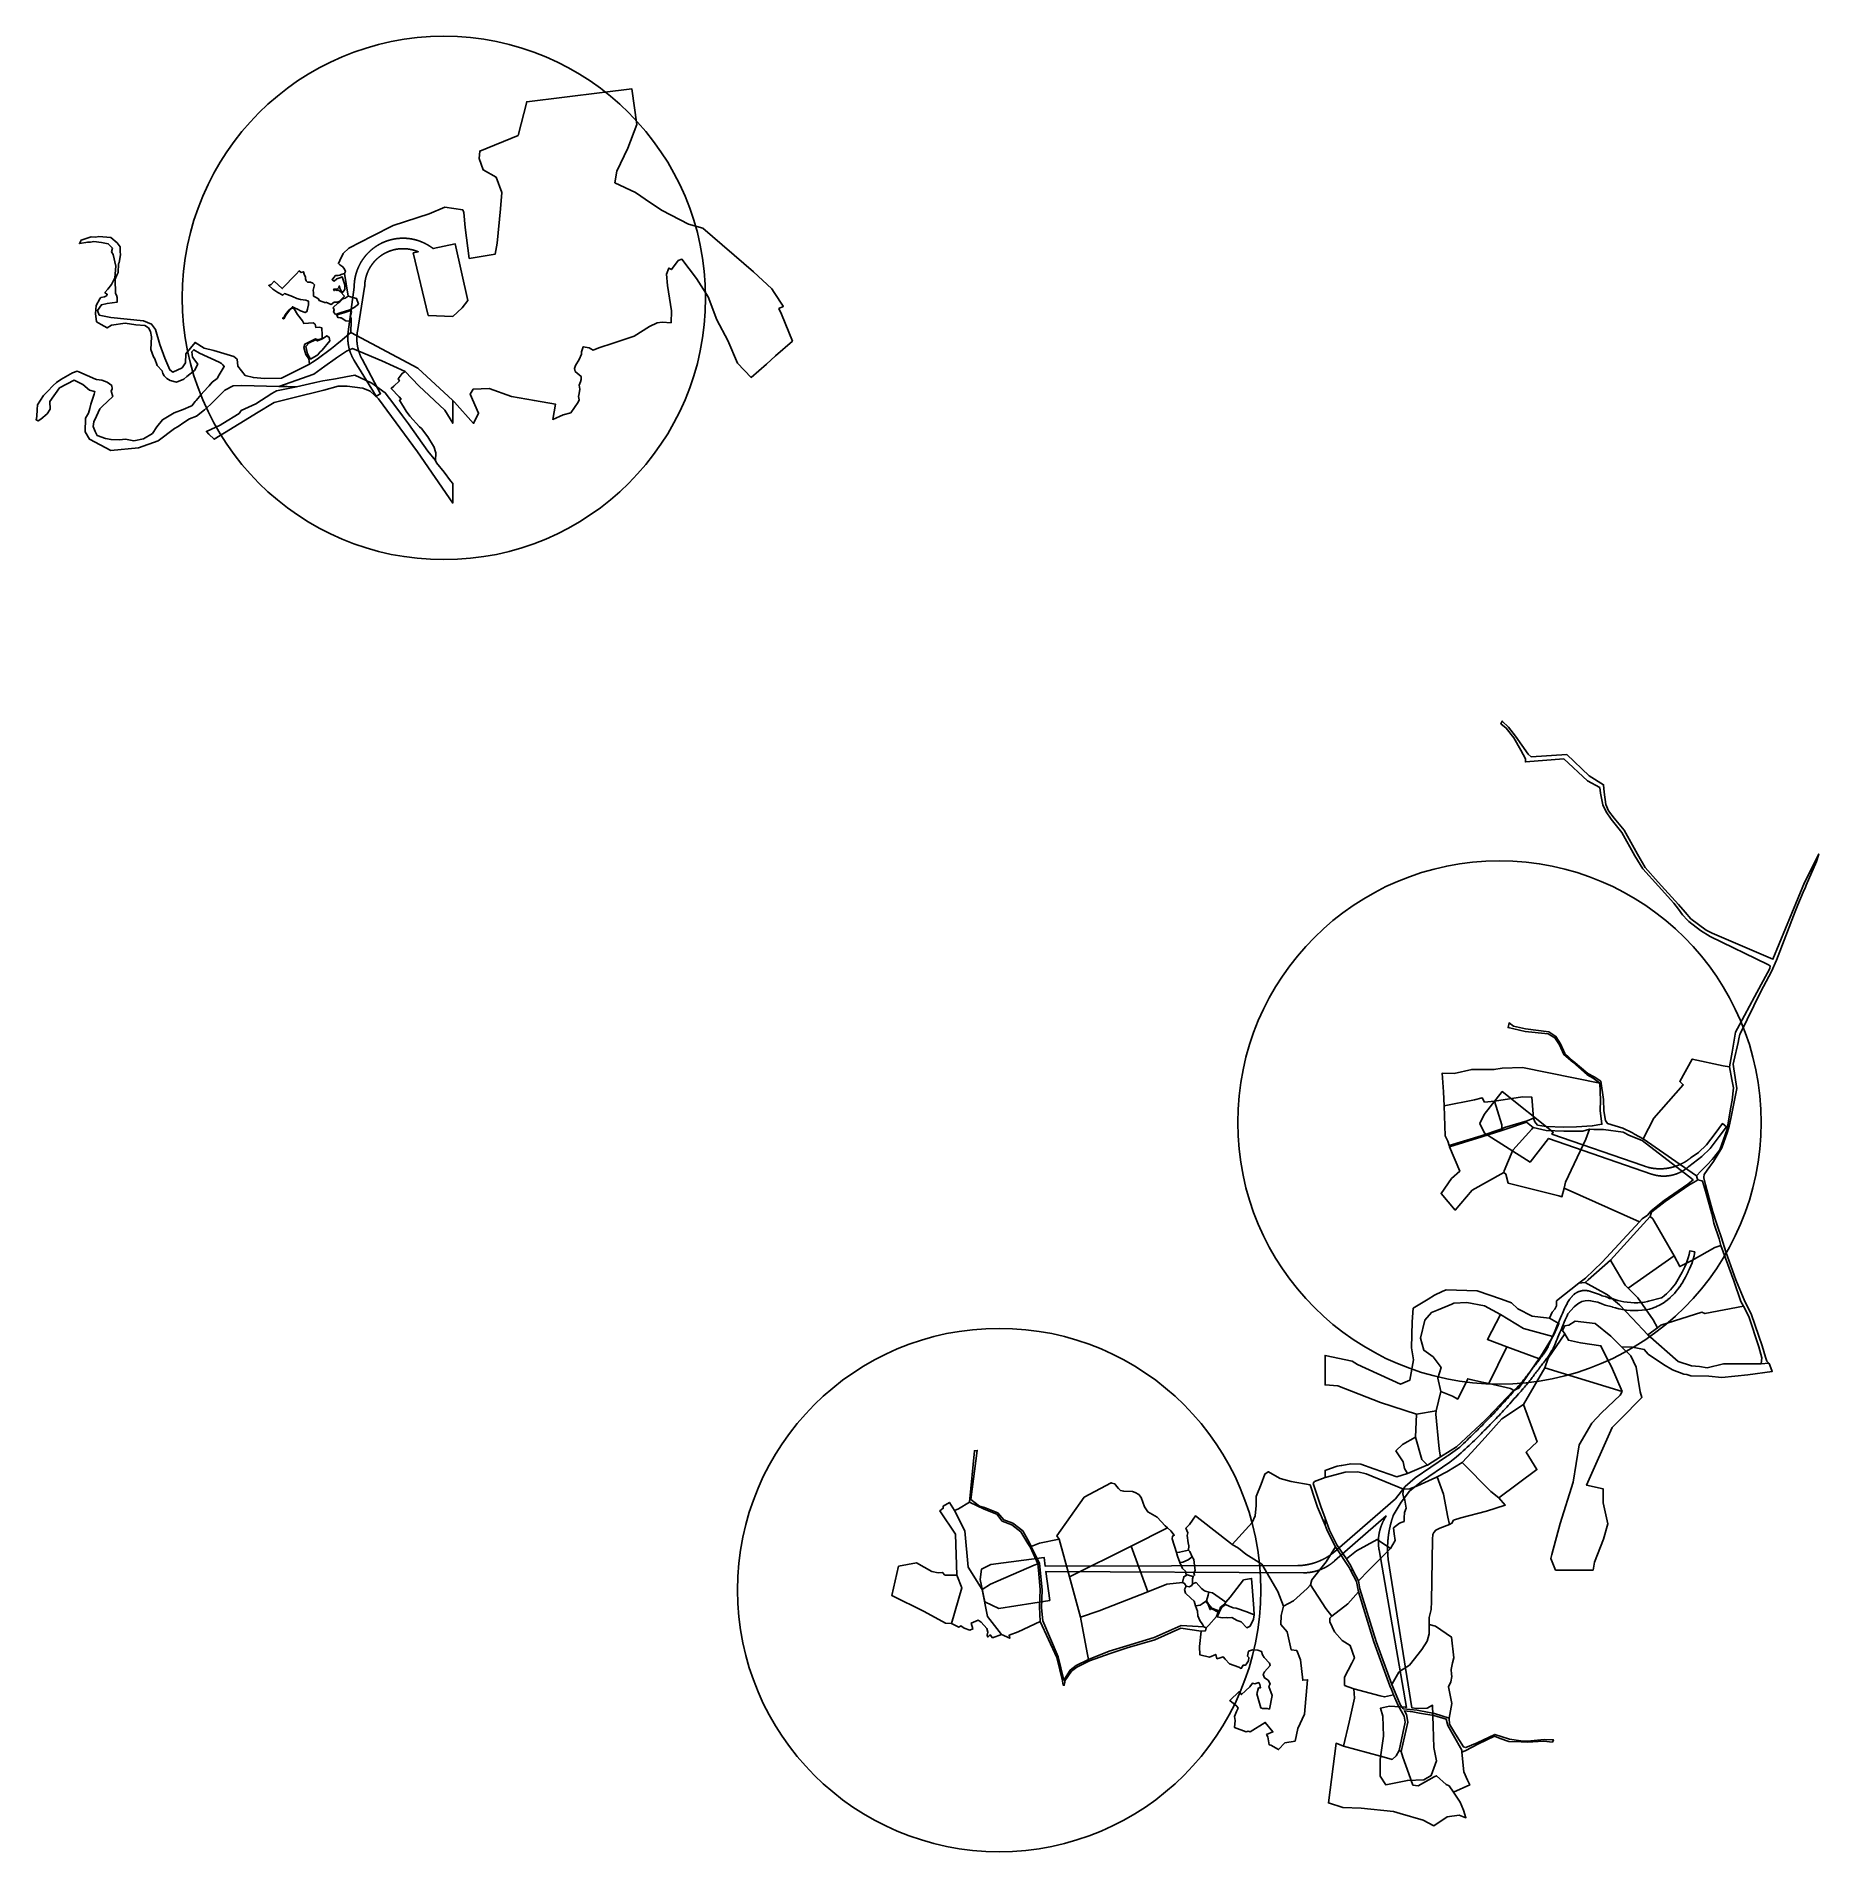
# Model space of a CAD drawing. Extents: x 546523 to 548566, y 1840677 to 1842758.
import ezdxf

# ---------------------------------------------------------------- set-up
doc = ezdxf.new("R2010")
doc.units = 0
for name, color, linetype in [('Level 10', 7, 'Continuous'), ('Level 15', 7, 'Continuous'), ('Level 30', 7, 'Continuous')]:
    doc.layers.add(name, color=color, linetype=linetype)

msp = doc.modelspace()

# ---------------------------------------------------------------- linework, layer by layer
at = {"layer": 'Level 10'}
for p, q in [((546875.74, 1842486.36), (546879.86, 1842460.55)), ((546881.99, 1842444.95), (546883.21, 1842444.2)), ((546883.17, 1842418.83), (546883.63, 1842432.17)), ((546883.17, 1842418.83), (546959.75, 1842378.02)), ((546959.75, 1842378.02), (547000, 1842340.78)), ((548142.29, 1841486.67), (548142.74, 1841485.24)), ((548364.61, 1841494.42), (548425.77, 1841452.05)), ((548274.18, 1841437.98), (548360.47, 1841399.23)), ((548327.22, 1841355.25), (548372.66, 1841405.25)), ((548347.47, 1841323.13), (548400.36, 1841360.22)), ((548290.93, 1841328.72), (548298.31, 1841329.59)), ((548370.14, 1841269.74), (548380.95, 1841277.52)), ((548187.74, 1841213.76), (548208.27, 1841255.94)), ((548500.02, 1841236.42), (548508.78, 1841237.1)), ((548227.42, 1841189.73), (548252.1, 1841231.94)), ((548252.1, 1841231.94), (548340.64, 1841204.58)), ((548127.53, 1841182.67), (548132.72, 1841204.77)), ((548103.68, 1841152.45), (548104.88, 1841178.87)), ((548104.88, 1841178.87), (548127.53, 1841182.67)), ((548117.31, 1841120.36), (548132.42, 1841129.9)), ((547777.69, 1841027.52), (547819.47, 1841048.25)), ((548000, 1841051.32), (548000, 1841059.6)), ((547695.15, 1841035.39), (547706.88, 1840992.4)), ((547706.88, 1840992.4), (547777.69, 1841027.52)), ((547777.69, 1841027.52), (547796.63, 1840975.13)), ((548011.9, 1841026.69), (548027.72, 1841002.94)), ((547670.69, 1841007.16), (547671.31, 1841000)), ((547850.36, 1841005.06), (547851.12, 1840999.62)), ((547671.31, 1841000), (547671.32, 1841000)), ((547671.32, 1841000), (547673.42, 1841000)), ((547706.88, 1840992.4), (547719.52, 1840946.07)), ((547842.06, 1840994.38), (547848.79, 1840992.6)), ((548027.72, 1841002.94), (548029.21, 1841000)), ((548029.21, 1841000), (548031.98, 1841000)), ((548031.98, 1841000), (548038.15, 1840987.46)), ((547862.87, 1840963.92), (547863.95, 1840964.82)), ((547884.82, 1840960.89), (547886.21, 1840963.28)), ((547884.82, 1840960.89), (547885.72, 1840960.43)), ((547860.89, 1840934.89), (547863.85, 1840933.81)), ((548085.11, 1840793), (548087.39, 1840791.94))]:
    msp.add_line(p, q, dxfattribs=at)
for points in [[(546875.74, 1842486.36), (546876.85, 1842488.87), (546875.85, 1842491.31), (546873.77, 1842494.2), (546870.5742, 1842496.5402), (546868.84, 1842497.81), (546870.6003, 1842501.4935), (546874.35, 1842509.34), (546880.63, 1842515.42), (546907.48, 1842529.2), (546931.69, 1842541.41), (546973.04, 1842554.81), (546991, 1842562.63), (547011.5, 1842559.56), (547012.8, 1842556.38), (547014.04, 1842539.19), (547018.9, 1842503.76), (547048.52, 1842508.41), (547051.03, 1842521.17), (547054.87, 1842560.39), (547056.32, 1842579.13), (547049.79, 1842596.84), (547034.9, 1842605.26), (547030.34, 1842618.36), (547030.88, 1842626.74), (547074.77, 1842644.8), (547084.76, 1842683.4), (547171.2137, 1842694.0551), (547205.25, 1842698.25), (547210.97, 1842657.44), (547200.66, 1842630.27), (547187.88, 1842603.6), (547185.91, 1842590.53), (547209.55, 1842579.16), (547226.65, 1842567.33), (547239.84, 1842558.84), (547270.13, 1842543.08), (547286.78, 1842538.3), (547344.55, 1842488.49), (547365.75, 1842468.82), (547368.4135, 1842464.7512), (547378.7246, 1842448.9996), (547378.96, 1842448.64), (547378.6057, 1842448.4741), (547373.94, 1842446.29), (547376.6488, 1842439.7505), (547389.37, 1842409.04), (547369.9252, 1842391.8637), (547359.4866, 1842382.6429), (547342.14, 1842367.32), (547326.22, 1842383.64), (547315.21, 1842409.53), (547302.85, 1842433.27), (547292.65, 1842459.7), (547279.38, 1842480.58), (547262.65, 1842502.84), (547258.42, 1842501.49), (547250.61, 1842490.94), (547247.68, 1842492.55), (547244.99, 1842485.62), (547246.17, 1842472.66), (547250.78, 1842443.65), (547250.19, 1842429.92), (547240.06, 1842430.52), (547234.12, 1842429.83), (547225.35, 1842425.73), (547207.86, 1842414.42), (547183.85, 1842406.71), (547167.55, 1842401.36), (547161.03, 1842398.61), (547158.31, 1842400.21), (547156.31, 1842401.05), (547149.57, 1842402.41), (547147.67, 1842396.77), (547147.7, 1842393.95), (547144.91, 1842387.65), (547140.54, 1842381.06), (547139.7, 1842377.7), (547140.11, 1842374.12), (547147.06, 1842368.4), (547147.34, 1842364.74), (547146.59, 1842362.14), (547145.06, 1842358.59), (547145.8, 1842354.01), (547144.83, 1842348.83), (547144.05, 1842345.47), (547144.78, 1842341.43), (547143.9, 1842338.78), (547135.27, 1842326.62), (547126.66, 1842324.53), (547114.52, 1842319.17), (547117.6, 1842336.71), (547093.52, 1842340.81), (547067.18, 1842345.43), (547041.57, 1842354.5), (547023.3, 1842353.66), (547019.88, 1842348.06), (547029.55, 1842326.41), (547023.89, 1842314.59), (547002.06, 1842338.88), (547000, 1842340.78)], [(546800.43, 1842356.82), (546758.28, 1842358.04), (546748.34, 1842357.66), (546738.68, 1842352.61), (546722.3, 1842336.24), (546715.33, 1842330.15), (546706, 1842322.82), (546698.1, 1842319.78), (546691.68, 1842315.6), (546685.23, 1842311.05), (546680.96, 1842308.59), (546662.39, 1842294.64), (546639.58, 1842286.64), (546607.83, 1842283.5), (546583.46, 1842296.37), (546578.58, 1842305.01), (546579.09, 1842320.64), (546582.2182, 1842326.3849), (546583.7668, 1842331.8506), (546585.07, 1842336.45), (546585.1363, 1842336.6592), (546588.74, 1842348.03), (546589.6454, 1842351.0311), (546589.15, 1842351.07), (546583.53, 1842352.66), (546575.7, 1842359.31), (546565.82, 1842364.23), (546549.27, 1842355.46), (546538.09, 1842339.7), (546538.24, 1842330.75), (546534.8, 1842325.53), (546527.64, 1842319.37), (546524.58, 1842317.36), (546522.52, 1842318.6), (546523.08, 1842322.36), (546523.6847, 1842330.635), (546524.06, 1842335.77), (546530.93, 1842346.53), (546535.42, 1842351.32), (546541.9, 1842357.94), (546545.52, 1842361.56), (546550.81, 1842364.98), (546563.92, 1842372.49), (546569.39, 1842374.5), (546571.2328, 1842373.6864), (546590.1923, 1842365.3156), (546591.36, 1842364.8), (546597.49, 1842364.03), (546603.92, 1842361.86), (546609.06, 1842358.01), (546609.47, 1842354.31), (546608.27, 1842351.51), (546610.08, 1842345.6), (546598.07, 1842333.85), (546595.26, 1842331.13), (546591.69, 1842322.91), (546588.51, 1842316.42), (546587.68, 1842311.1), (546590.12, 1842305.33), (546592.21, 1842300.84), (546601.94, 1842297.42), (546608.34, 1842296.09), (546618.05, 1842295.55), (546624.69, 1842296.37), (546634.14, 1842294.76), (546645.55, 1842296.81), (546655.9, 1842303.17), (546660.54, 1842310.48), (546667.05, 1842318.79), (546680.5, 1842326.59), (546690.91, 1842330.58), (546699.6797, 1842334.1785), (546700.78, 1842334.63), (546704.7796, 1842339.5777), (546705.8, 1842340.84), (546711.64, 1842347.55), (546714.65, 1842351.31), (546719.8654, 1842356.8215), (546720.64, 1842357.64), (546724.2, 1842361.68), (546729.85, 1842366.15), (546732.1975, 1842370.1605), (546737.91, 1842379.92), (546736.49, 1842381.59), (546734.64, 1842383.44), (546732.06, 1842384.73), (546709.76, 1842395.05), (546702.98, 1842399.11), (546701.01, 1842396.48), (546701.58, 1842390.65), (546707.54, 1842382.47), (546703.87, 1842375.41), (546695.22, 1842368.39), (546691.53, 1842365.25), (546683.25, 1842361.96), (546675.99, 1842363.59), (546672.17, 1842365.88), (546669.2, 1842369.25), (546667.53, 1842371.87), (546666.62, 1842374.71), (546660.89, 1842381.14), (546658.37, 1842388.59), (546657.02, 1842390.88), (546653.72, 1842399.44), (546654.51, 1842413.9), (546653.56, 1842419.95), (546651.03, 1842423.98), (546646.86, 1842426.86), (546636.51, 1842427.71), (546624.39, 1842429.49), (546608.84, 1842427.29), (546603.62, 1842424.01), (546596.97, 1842427.87), (546591.3664, 1842431.1969), (546590.32, 1842440.41), (546591.23, 1842449.85), (546595.38, 1842457.54), (546596.2435, 1842458.6496), (546596.38, 1842458.76), (546600.75, 1842459.68), (546602.84, 1842460.75), (546603.77, 1842462.48), (546601.19, 1842464.48), (546601.1086, 1842464.6467), (546604.7, 1842468.63), (546608.73, 1842473.82), (546612.5, 1842481.46), (546613.56, 1842494.92), (546610.55, 1842508.05), (546608.5617, 1842511.1168), (546609.7, 1842515.52), (546605.05, 1842520.6), (546597.28, 1842521.97), (546588.58, 1842523.04), (546584.5332, 1842522.3408), (546581.48, 1842522.43), (546571.8516, 1842520.7213), (546574, 1842524.69), (546585.26, 1842528.35), (546590.71, 1842528.17), (546594.24, 1842528.91), (546608.14, 1842527.85), (546615.12, 1842521.69), (546618.61, 1842517.06), (546618.47, 1842511.59), (546619.14, 1842508.02), (546617.49, 1842498.86), (546616.78, 1842497.69), (546616.21, 1842487.67), (546614.88, 1842484.66), (546613.11, 1842480.1), (546613.32, 1842463.48), (546614.53, 1842461.65), (546615.11, 1842458.92), (546615.26, 1842453.73), (546603.7, 1842452.02), (546597.21, 1842450.59), (546592.64, 1842443.97), (546594.68, 1842438.78), (546607.77, 1842436.1), (546645.47, 1842432.35), (546654.71, 1842428.49), (546659.19, 1842422.07), (546664.28, 1842404.87), (546669.77, 1842389.35), (546675.67, 1842375.9), (546678.86, 1842373.43), (546689.71, 1842378.47), (546693.57, 1842384), (546693.79, 1842394.3), (546704.46, 1842407.48), (546715.11, 1842400.78), (546726.16, 1842398.32), (546749.09, 1842391.09), (546752.97, 1842388.1), (546753.42, 1842380.07), (546761.87, 1842369.5), (546771.37, 1842367.1), (546784.28, 1842366.03), (546803.1598, 1842366.446), (546803.34, 1842366.45), (546803.5368, 1842366.5469), (546835.66, 1842382.36)], [(546835.66, 1842382.36), (546834.99, 1842388.56), (546831.65, 1842393.45), (546829.11, 1842401.77), (546830.55, 1842405.53), (546835.07, 1842407.76), (546842.76, 1842411.6), (546845.45, 1842410.45), (546850.08, 1842412), (546850.25, 1842415.75), (546849.67, 1842424.18), (546846.65, 1842424.78), (546842.8, 1842424.66), (546842.16, 1842428.3), (546840.07, 1842429.99), (546834.61, 1842429.4), (546829.26, 1842429.09), (546827.8, 1842432.34), (546821.85, 1842439.51), (546818.24, 1842446.04), (546815.99, 1842447.11), (546813.25, 1842444.66), (546808.65, 1842438.84), (546806.13, 1842434.38), (546804.88, 1842435.12), (546806.2, 1842435.92), (546808, 1842439.08), (546812.38, 1842444.81), (546816.09, 1842448.39), (546818.54, 1842446.9), (546822.66, 1842445.17), (546825.27, 1842443.52), (546830.64, 1842441.71), (546832.74, 1842442.79), (546833.58, 1842445.46), (546834.3487, 1842449.4816), (546834.4, 1842449.75), (546834.68, 1842454.61), (546833.2909, 1842455.0786), (546831.39, 1842455.72), (546825.51, 1842456.62), (546821.23, 1842457.67), (546816.28, 1842459.94), (546806.92, 1842463.48), (546805.05, 1842461.45), (546799.32, 1842464.56), (546793.71, 1842468.47), (546789.05, 1842472.79), (546791.6, 1842473.93), (546795.16, 1842477.5), (546804.41, 1842469.18), (546820.3972, 1842485.7224), (546823.99, 1842489.44), (546826.26, 1842487.58), (546828.82, 1842488.42), (546829.6, 1842485.75), (546831.08, 1842482.21), (546831.12, 1842480.17), (546831.79, 1842477.95), (546833.58, 1842476.48), (546836.8, 1842476.48), (546839.49, 1842475.24), (546841.44, 1842473.61), (546839.76, 1842467.34), (546840.48, 1842464.35), (546840.22, 1842460.48), (546842.66, 1842459.16), (546846.18, 1842457.38), (546846.78, 1842455.62), (546854.05, 1842452.95), (546854.63, 1842453.56), (546860.62, 1842450.9), (546864.02, 1842453.41), (546867.61, 1842453.49), (546869.71, 1842454.46), (546870.7241, 1842455.5391), (546872.99, 1842457.95), (546875.72, 1842460.54), (546870.6872, 1842465.6322), (546868.94, 1842467.4), (546867.57, 1842467.05), (546866.01, 1842467.78), (546863.93, 1842466.77), (546863.34, 1842468.37), (546867.92, 1842468.91), (546869.33, 1842470.26), (546869.76, 1842472.18), (546870.6723, 1842469.716), (546870.93, 1842469.02), (546873.34, 1842464.39), (546876.36, 1842467.96), (546876.17, 1842473.58), (546873.23, 1842482.56), (546870.6291, 1842481.5153), (546867.23, 1842480.15), (546864.15, 1842477.67), (546861.64, 1842479.21), (546863.65, 1842481.93), (546865.34, 1842484.03), (546868.57, 1842483.98), (546870.6174, 1842484.7088), (546872.11, 1842485.24), (546875.74, 1842486.36)], [(546879.86, 1842460.55), (546876.7, 1842458.2), (546874.06, 1842457.34), (546870.7288, 1842454.2789), (546870.36, 1842453.94), (546868.2, 1842452.32), (546863, 1842447.5), (546864.11, 1842444.59), (546863.28, 1842442.44), (546865.64, 1842439.45), (546870.7767, 1842441.1779), (546881.99, 1842444.95)], [(546883.21, 1842444.2), (546874.93, 1842441.49), (546870.7809, 1842440.0362), (546866.91, 1842438.68), (546868.27, 1842435.82), (546870.797, 1842435.6316), (546872.16, 1842435.53), (546877.2, 1842432.18), (546881.05, 1842431.83), (546883.63, 1842432.17)], [(546879.86, 1842460.55), (546889.65, 1842457.68), (546891.83, 1842451.45), (546886.8, 1842447.28), (546881.99, 1842444.95)], [(546883.21, 1842444.2), (546883.78, 1842442.09), (546882.29, 1842436.72), (546883.46, 1842435.17), (546883.63, 1842432.17)], [(546800.43, 1842356.82), (546840.54, 1842370.86), (546853.45, 1842380.13), (546865.01, 1842388.5579), (546866.7, 1842389.79), (546877.99, 1842397.21), (546885.12, 1842400.28), (546918.53, 1842386.15), (546945.27, 1842374.09)], [(546859.04, 1842409.13), (546858.4, 1842413.15), (546855.44, 1842415.16), (546850.63, 1842411.66), (546845.04, 1842409.05), (546842.62, 1842410.45), (546835.42, 1842406.89), (546831.37, 1842402.69), (546833.28, 1842394.16), (546837.03, 1842388.29), (546845.27, 1842393.34), (546847.47, 1842396.06), (546850.25, 1842398.57), (546859.04, 1842409.13)], [(546835.66, 1842382.36), (546839.1601, 1842384.6417), (546844.45, 1842388.09), (546860.8265, 1842400.4511), (546864.72, 1842403.39), (546867.5982, 1842405.7986), (546870.896, 1842408.5584), (546883.17, 1842418.83)], [(546980.06, 1842271.91), (546981.36, 1842269.25), (546990.25, 1842258.78), (546997.36, 1842248.92), (547000, 1842245.84), (547000, 1842223.8693), (547000, 1842223.29), (546959.43, 1842281.98), (546914.74, 1842342.9), (546905.41, 1842351.4), (546896.87, 1842354.84), (546896.4978, 1842354.8944), (546879.02, 1842357.45), (546868.66, 1842357.11), (546851.9812, 1842352.8626), (546816.63, 1842343.86), (546795.21, 1842338.4), (546774.82, 1842326.4), (546766.86, 1842321.46), (546726.32, 1842296.32), (546720.4979, 1842302.3346), (546717.55, 1842305.38), (546733.24, 1842312.6), (546736.55, 1842314.63), (546754.97, 1842325.89), (546757.42, 1842329.42), (546774.22, 1842337.13), (546792.65, 1842348.78), (546797.76, 1842351.92), (546820.7, 1842356.6)], [(546820.7, 1842356.6), (546840.84, 1842361.05), (546850.84, 1842363.26), (546856.1199, 1842364.193), (546865.44, 1842365.84), (546879.3105, 1842368.2934), (546885.68, 1842369.42), (546887.88, 1842369.81), (546899.97, 1842364.1), (546907.24, 1842360.66), (546922.65, 1842349.67), (546932.35, 1842336.61), (546942.37, 1842323.11), (546949.03, 1842313.9), (546971.43, 1842282.9), (546980.06, 1842271.91)], [(546980.06, 1842271.91), (546980.38, 1842280.91), (546978.31, 1842288.12), (546978.06, 1842288.53), (546971.44, 1842299.25), (546964.04, 1842308.62), (546961.95, 1842310.83), (546950.6, 1842322.8), (546946.68, 1842328.6), (546938.85, 1842341.16), (546940.64, 1842342.53), (546938.35, 1842345.05), (546929.17, 1842354.41), (546932.4, 1842357.39), (546938.71, 1842363.48), (546937.49, 1842365.77), (546941.79, 1842371.81), (546945.27, 1842374.09)], [(546945.27, 1842374.09), (546961.09, 1842357.67), (546991.05, 1842329.89), (547000, 1842314.68), (547000, 1842325.088), (547000, 1842340.78)], [(546800.43, 1842356.82), (546810.039, 1842356.7157), (546820.7, 1842356.6)], [(548508.78, 1841237.1), (548506.53, 1841239.48), (548504.98, 1841244.03), (548500.97, 1841256.88), (548488.86, 1841292.55), (548480.29, 1841309.68), (548470.94, 1841332.65), (548459.57, 1841364.65), (548454.5, 1841380.83), (548450.2916, 1841393.0186), (548448.33, 1841398.7), (548444.7297, 1841410.6523), (548441.42, 1841421.64), (548440.272, 1841426.1014), (548436.32, 1841441.46), (548434.09, 1841449.81), (548434.2006, 1841450.571), (548434.6, 1841453.32), (548438.118, 1841458.2928), (548445.24, 1841468.36), (548454.97, 1841484.06), (548461.35, 1841502.46), (548463.11, 1841508.85), (548465.0524, 1841517.5512), (548468.03, 1841530.89), (548472.12, 1841552.06), (548468.8049, 1841574.5946), (548468.02, 1841579.93), (548468.7833, 1841583.427), (548473.4527, 1841604.8189), (548474.4047, 1841609.1806), (548475.52, 1841614.29), (548475.7508, 1841614.7609), (548499.52, 1841663.25), (548511.79, 1841686.29), (548517.68, 1841699.06), (548538.9097, 1841755.0573), (548541.83, 1841762.76), (548548.1039, 1841777.0201), (548550.77, 1841783.08), (548551.6919, 1841785.2227), (548563.35, 1841812.32), (548565.9139, 1841820.854), (548549.8127, 1841788.1893), (548513.48, 1841700.26), (548513.2349, 1841700.3651), (548510.475, 1841701.5481), (548443.75, 1841730.15), (548436.98, 1841733.54), (548419.16, 1841746.64), (548412.652, 1841754.245), (548405.16, 1841763), (548382.0217, 1841788.5447), (548366.89, 1841805.25), (548358.08, 1841820.82), (548342.9, 1841848.15), (548331.34, 1841861.99), (548325.06, 1841870.4), (548321.84, 1841877.75), (548319.93, 1841891.78), (548319.35, 1841900.26), (548302.88, 1841910.51), (548277.26, 1841934.92), (548236.33, 1841932.31), (548232.87, 1841935.34), (548218.39, 1841955.99), (548210.25, 1841966.28), (548203.13, 1841973.27), (548201.36, 1841970.21), (548207.7, 1841965.28), (548216.37, 1841954.11), (548224.34, 1841939.91), (548229.72, 1841930.11), (548229.64, 1841926.46), (548273.69, 1841930.04), (548300.7, 1841904.85), (548315.01, 1841897.06), (548315.77, 1841890.6), (548318.3, 1841877.13), (548322.3, 1841869.19), (548327.85, 1841861.01), (548340.3, 1841845.67), (548355.17, 1841818.97), (548364.16, 1841803.73), (548382.1023, 1841784.0383), (548399.75, 1841764.67), (548405.15, 1841757.52), (548409.59, 1841751.35), (548415.4195, 1841745.1672), (548416.85, 1841743.65), (548430.42, 1841733.23), (548441.58, 1841726.36), (548507.5043, 1841694.0459), (548510.2082, 1841692.7205), (548510.25, 1841692.7), (548509.76, 1841689.67), (548492.2386, 1841657.0179), (548480.804, 1841635.7089), (548475.1684, 1841625.2067), (548470.55, 1841616.6), (548466.5598, 1841593.6014), (548463.69, 1841577.06)], [(548315.02, 1841558.29), (548307.41, 1841563.97), (548300.44, 1841567.91), (548283.93, 1841582.43), (548273.66, 1841590.98), (548268.58, 1841602.01), (548263.56, 1841610.26), (548255.71, 1841614.77), (548229.36, 1841617.53), (548209.77, 1841621.86), (548210.98, 1841627.35), (548215.85, 1841623.63), (548229.92, 1841620.32), (548256.56, 1841616.86), (548264.66, 1841611.72), (548270.03, 1841603.38), (548274.89, 1841592.21), (548284.38, 1841583.55), (548301.27, 1841569.33), (548308.35, 1841565.34), (548316.15, 1841560.31), (548319.33, 1841539.53), (548319.56, 1841526.33), (548321.43, 1841515.38), (548323.76, 1841511.85), (548341.23, 1841506.75), (548352.38, 1841501.31), (548354.66, 1841499.74), (548364.61, 1841494.42)], [(548136.43, 1841532.17), (548135.77, 1841548.38), (548134.32, 1841569.69), (548147.96, 1841569.34), (548168.22, 1841573.96), (548193.54, 1841573.68), (548203.1, 1841575.56), (548226.44, 1841576.08), (548315.02, 1841558.29)], [(548364.61, 1841494.42), (548377.06, 1841518.1), (548410.59, 1841556.35), (548406.58, 1841560.08), (548420.91, 1841585.74), (548456.52, 1841578), (548463.69, 1841577.06)], [(548425.77, 1841452.05), (548430.8931, 1841457.3346), (548437.9622, 1841464.6264), (548443.86, 1841470.71), (548445.5209, 1841472.8849), (548452.39, 1841481.88), (548458.6708, 1841498.8053), (548461.17, 1841505.54), (548464.9396, 1841528.7557), (548466.53, 1841538.55), (548468.21, 1841552.74), (548466.4483, 1841562.2186), (548463.69, 1841577.06)], [(548239.13, 1841517.91), (548240.57, 1841513.69), (548243.55, 1841509.86), (548253.31, 1841508.45), (548273.91, 1841507.55), (548288.09, 1841508.23), (548306.38, 1841509.18), (548317.39, 1841511.13), (548315.29, 1841526.93), (548315.77, 1841538.69), (548315.02, 1841558.29)], [(548136.43, 1841532.17), (548171.41, 1841539.26), (548180.27, 1841541.27), (548182.79, 1841536.47), (548194.13, 1841537.44)], [(548136.43, 1841532.17), (548137.64, 1841497.71), (548140.61, 1841491.56), (548142.29, 1841486.67)], [(548194.13, 1841537.44), (548226.47, 1841542.53), (548236.98, 1841542.28), (548239.13, 1841517.91)], [(548194.13, 1841537.44), (548202.5, 1841510.45), (548202.58, 1841505.73)], [(548142.29, 1841486.67), (548179.14, 1841497.85), (548202.58, 1841505.73)], [(548142.74, 1841485.24), (548179.83, 1841496.77), (548202.71, 1841504.03), (548207.23, 1841505.54), (548230.94, 1841513.6), (548238.44, 1841507.42)], [(548202.58, 1841505.73), (548205.74, 1841507.29), (548231.85, 1841515.04), (548239.13, 1841517.91)], [(548204.83, 1841455.92), (548205.37, 1841457.71), (548215.27, 1841481.32), (548237.03, 1841505.31), (548238.44, 1841507.42)], [(548238.44, 1841507.42), (548253.36, 1841503.94), (548273.86, 1841503.21), (548295.33, 1841503.01), (548303.32, 1841505.38)], [(548274.18, 1841437.98), (548275.56, 1841444.61), (548298.9, 1841493.86), (548303.32, 1841505.38)], [(548360.47, 1841399.23), (548363.71, 1841402.75), (548369.77, 1841406.99), (548373.92, 1841411.89), (548388.67, 1841423.66), (548416.03, 1841442.33), (548421.92, 1841447.18), (548416.67, 1841451.53), (548363.63, 1841492.51), (548349.17, 1841498.01), (548341.73, 1841502.05), (548319.05, 1841504.99), (548308.2, 1841505), (548303.32, 1841505.38)], [(548142.74, 1841485.24), (548154.52, 1841457.47), (548144.97, 1841448.73), (548133.06, 1841431.68), (548149.21, 1841412.77), (548168.54, 1841435.34), (548204.83, 1841455.92)], [(548204.83, 1841455.92), (548207.3, 1841454.03), (548210.04, 1841443.52), (548268.17, 1841429.05), (548271.46, 1841427.91), (548274.18, 1841437.98)], [(548372.66, 1841405.25), (548373.85, 1841409.22), (548374.46, 1841410.67), (548389.83, 1841422.67), (548416.93, 1841441.11), (548425.0846, 1841445.8865), (548427.31, 1841447.19)], [(548425.77, 1841452.05), (548426.7087, 1841449.0875), (548427.31, 1841447.19)], [(548427.31, 1841447.19), (548428.9312, 1841446.8258), (548431.9559, 1841446.1464), (548432.83, 1841445.95), (548436.0962, 1841434.3478), (548440.3099, 1841419.3801), (548443.37, 1841408.51), (548444.0317, 1841405.3784), (548445.65, 1841397.72), (548451.69, 1841379.9), (548453.84, 1841372.25)], [(548372.66, 1841405.25), (548375.92, 1841402.62), (548400.36, 1841360.22)], [(548290.93, 1841328.72), (548298.39, 1841334.6), (548317.74, 1841352.95), (548360.47, 1841399.23)], [(548400.36, 1841360.22), (548406.54, 1841347.86), (548420.63, 1841354.88), (548446.92, 1841369.81), (548453.84, 1841372.25)], [(548453.84, 1841372.25), (548468.5, 1841331.45), (548476.68, 1841307.72), (548479.72, 1841302.58)], [(548298.31, 1841329.59), (548301.54, 1841332.55), (548327.22, 1841355.25)], [(548327.22, 1841355.25), (548329.2, 1841351.78), (548343.88, 1841326.7), (548347.47, 1841323.13)], [(548104.88, 1841178.87), (548063.47, 1841191.99), (548014.76, 1841211.17), (548000, 1841212.3), (548000, 1841233.45), (548000, 1841246.09), (548000, 1841246.1), (548031.15, 1841239.49), (548037.31, 1841235.52), (548086.36, 1841213.27), (548097.19, 1841217.87), (548101.36, 1841240.82), (548098.96, 1841254.89), (548099.93, 1841284.51), (548101.08, 1841300.16), (548118.0374, 1841310.719), (548125.33, 1841315.26), (548134.3604, 1841319.3574), (548138.84, 1841321.39), (548174.23, 1841319.96), (548202.3, 1841310.54), (548213.77, 1841306.17), (548221, 1841299.49), (548237.51, 1841291.12), (548246.83, 1841289.83), (548257.45, 1841288.67)], [(548257.45, 1841288.67), (548260.26, 1841295.69), (548263.54, 1841299.23), (548265.23, 1841302.75), (548265.25, 1841308.5), (548290.93, 1841328.72)], [(548298.31, 1841329.59), (548323.67, 1841315.5), (548337.6, 1841303.87), (548352.14, 1841288.71), (548370.14, 1841269.74)], [(548347.47, 1841323.13), (548358.62, 1841312.08), (548376.33, 1841286.81), (548380.95, 1841277.52)], [(548132.72, 1841204.77), (548129.14, 1841220.01), (548133.05, 1841232.09), (548123.94, 1841244.41), (548113.18, 1841252.06), (548109.27, 1841265.65), (548114.39, 1841286.66), (548121.96, 1841295.35), (548129.6124, 1841298.4592), (548145.273, 1841304.822), (548147.68, 1841305.8), (548162.5, 1841306.69), (548182.7, 1841302.85), (548201.23, 1841292.91)], [(548380.95, 1841277.52), (548385.09, 1841280.59), (548431.77, 1841295.52), (548435.41, 1841294.08), (548479.72, 1841302.58)], [(548500.02, 1841236.42), (548500.54, 1841243.18), (548497.42, 1841255.97), (548485.74, 1841290.77), (548479.72, 1841302.58)], [(548201.23, 1841292.91), (548186.15, 1841264.38), (548208.27, 1841255.94)], [(548201.23, 1841292.91), (548227.55, 1841276.98), (548261.0516, 1841267.8803), (548261.2, 1841267.84)], [(548261.2, 1841267.84), (548262.0841, 1841269.7402), (548265.69, 1841277.49), (548266.7185, 1841279.7789), (548268.04, 1841282.72), (548257.45, 1841288.67)], [(548275.02, 1841270.76), (548272.12, 1841274.62), (548274.3239, 1841279.3787), (548274.4461, 1841279.6425), (548274.57, 1841279.91), (548274.5975, 1841279.9145), (548279.37, 1841280.7), (548286.68, 1841285.14), (548309.78, 1841282.83), (548327.64, 1841268.31), (548339.9, 1841256)], [(548208.27, 1841255.94), (548244.7302, 1841242.5778), (548245.27, 1841242.38)], [(548245.27, 1841242.38), (548247.18, 1841245.17), (548253.4509, 1841255.31), (548259.5312, 1841265.1417), (548261.2, 1841267.84)], [(548252.1, 1841231.94), (548255.85, 1841242.91), (548275.02, 1841270.76)], [(548339.9, 1841256), (548350.52, 1841245.42), (548356.68, 1841232.5), (548361.2, 1841204.17), (548363.19, 1841197.63), (548338.55, 1841172.86), (548329.01, 1841163.46), (548299.88, 1841097.28), (548318.96, 1841093.03), (548318.88, 1841077.08), (548324.23, 1841053), (548319.37, 1841035.41), (548309.02, 1841009.11), (548307.22, 1841000), (548264.32, 1841000), (548258.84, 1841013.36), (548259.9807, 1841017.6403), (548269.46, 1841053.21), (548284.26, 1841100.76), (548291.38, 1841143.48), (548305.94, 1841168.24), (548316.87, 1841180.37), (548338.37, 1841200.48), (548340.64, 1841204.58)], [(548275.02, 1841270.76), (548278.94, 1841263.41), (548292.93, 1841260.33), (548316.32, 1841257.2), (548323.24, 1841242.09), (548328.24, 1841232.84), (548340.64, 1841204.58)], [(548508.78, 1841237.1), (548508.9804, 1841236.6072), (548510.9259, 1841231.8226), (548512.59, 1841227.73), (548484.73, 1841223.73), (548454.71, 1841220.69), (548440, 1841222.16), (548419.24, 1841222.8), (548414.92, 1841224.21), (548411.2, 1841224.61), (548398.16, 1841229.7), (548387.84, 1841235.49), (548370.55, 1841247.55), (548366, 1841252.86), (548352.43, 1841255.63), (548339.9, 1841256)], [(548370.14, 1841269.74), (548404.91, 1841238.92), (548420.23, 1841234.06), (548429.33, 1841233.31), (548438.11, 1841231.91), (548456.77, 1841236.41), (548500.02, 1841236.42)], [(548216.22, 1841205.96), (548221.99, 1841208.39), (548245.27, 1841242.38)], [(548132.72, 1841204.77), (548145.99, 1841199.26), (548152.15, 1841196.03), (548163.64, 1841219.37), (548168.4471, 1841218.251), (548181.9739, 1841215.1022), (548187.74, 1841213.76)], [(548187.74, 1841213.76), (548212.53, 1841207.99), (548213.93, 1841207.2198), (548216.22, 1841205.96)], [(548132.42, 1841129.9), (548143.4349, 1841136.7438), (548150.8, 1841141.32), (548183.58, 1841171.68), (548185.9655, 1841174.1854), (548216.22, 1841205.96)], [(548127.53, 1841182.67), (548127.14, 1841178.52), (548130.5281, 1841142.703), (548131.13, 1841136.34), (548132.42, 1841129.9)], [(548156.99, 1841123.36), (548167.79, 1841134.89), (548183.64, 1841151.95), (548202.68, 1841173.4), (548227.42, 1841189.73)], [(548227.42, 1841189.73), (548243.13, 1841146.9), (548230.52, 1841135.09), (548242.87, 1841115.17), (548199.24, 1841082.63)], [(548094.69, 1841110.79), (548091.18, 1841116.36), (548089.63, 1841124.03), (548081.2, 1841136.57), (548088.68, 1841143.87), (548103.68, 1841152.45)], [(548103.68, 1841152.45), (548110.75, 1841126.59), (548116.5656, 1841121.067), (548117.31, 1841120.36)], [(547592.31, 1841077.93), (547598, 1841136.72), (547601.19, 1841137.06), (547593.88, 1841080.69), (547603.7, 1841073.3), (547609.48, 1841071.75), (547624.76, 1841065.49), (547631.61, 1841057.56), (547642.12, 1841053.69), (547653.48, 1841045.06), (547661.23, 1841031.38), (547663.24, 1841027.13)], [(547893.45, 1841029.41), (547916.29, 1841054.57), (547919.94, 1841062.33), (547920.87, 1841074.18), (547920.99, 1841084.35), (547926.86, 1841098.54), (547931.08, 1841110.02), (547934.8201, 1841112.419), (547935.04, 1841112.56), (547936.9208, 1841111.4739), (547948.53, 1841104.77), (547961.11, 1841101.53), (547982.78, 1841097.57), (547988.33, 1841081.31), (547990.72, 1841074.31), (547991.42, 1841072.26), (548000, 1841051.32)], [(548000, 1841105.95), (548000, 1841107.12), (548000, 1841113.72), (548000, 1841114.24), (548002.0295, 1841114.9391), (548012.722, 1841118.6221), (548013.79, 1841118.99), (548018.5989, 1841119.8805), (548019.1501, 1841119.9826), (548029.72, 1841121.94), (548041.17, 1841121.56), (548056.02, 1841115.91), (548082.35, 1841106.81), (548094.69, 1841110.79)], [(548000, 1841105.95), (548001.73, 1841106.58), (548023.12, 1841112.26), (548037.5, 1841112.51), (548047.09, 1841110.19), (548090.09, 1841092.77)], [(548094.69, 1841110.79), (548115.7262, 1841119.6899), (548117.31, 1841120.36)], [(548128.63, 1841106.8), (548139.72, 1841112.68), (548156.99, 1841123.36)], [(548156.99, 1841123.36), (548189.92, 1841090), (548199.24, 1841082.63)], [(547695.15, 1841035.39), (547692.59, 1841039.15), (547723.95, 1841083.55), (547754.92, 1841100.07), (547755.65, 1841099.56), (547758.82, 1841098.76), (547760.75, 1841096.01), (547763.07, 1841093.65), (547765.59, 1841091.22), (547769.27, 1841090.24), (547779.12, 1841089.89), (547782.18, 1841089.04), (547786.57, 1841086.56), (547789.04, 1841083.21), (547793.14, 1841072.63), (547796.75, 1841066.6), (547807.58, 1841060.47), (547816.63, 1841050.76), (547819.47, 1841048.25)], [(548000, 1841059.6), (547995.07, 1841072.77), (547986.47, 1841099.15), (547986.59, 1841099.87), (547986.62, 1841100.06), (547988.03, 1841101.66), (548000, 1841105.95)], [(548090.09, 1841092.77), (548089.27, 1841087.42), (548089.9, 1841084.04), (548091.3588, 1841080.2392), (548091.37, 1841080.21), (548092.79, 1841070.86), (548091.18, 1841065.8), (548090.8403, 1841059.6796), (548090.62, 1841055.71), (548088.3489, 1841054.8924), (548085.37, 1841053.82), (548078.64, 1841048.32), (548079.411, 1841041.5165), (548080.29, 1841033.76), (548074.88, 1841024.74)], [(548090.09, 1841092.77), (548097.3, 1841093.29), (548098.124, 1841093.6096), (548105.99, 1841096.66), (548126.9929, 1841106.0668), (548128.63, 1841106.8)], [(548128.63, 1841106.8), (548131.58, 1841098.42), (548135.7, 1841086.82), (548140.91, 1841060.57), (548142.52, 1841052.21)], [(547575.13, 1841068.39), (547569.39, 1841077.47), (547562.26, 1841073.37), (547562.29, 1841070.76), (547558.49, 1841067.94), (547576.28, 1841040.98), (547577.92, 1840993.98)], [(547575.13, 1841068.39), (547579.58, 1841070.11), (547592.31, 1841077.93)], [(547575.13, 1841068.39), (547586.91, 1841044.95), (547590.94, 1841003.24), (547606.94, 1840977.68)], [(547592.31, 1841077.93), (547609.26, 1841069.96), (547623.59, 1841064.03), (547629.84, 1841056.2), (547640.93, 1841051.96), (547651.36, 1841043.97), (547659.28, 1841030.48), (547662.39, 1841026.02), (547670.69, 1841007.16)], [(548142.52, 1841052.21), (548145.49, 1841053.67), (548147.31, 1841057.16), (548155.82, 1841059.76), (548185.13, 1841067.63), (548206.63, 1841074.4), (548199.24, 1841082.63)], [(547819.47, 1841048.25), (547823.36, 1841044.8), (547827.06, 1841039.89), (547825.21, 1841038.93), (547824.88, 1841035.68), (547829.5, 1841020.24)], [(547843.33, 1841022.83), (547843.78, 1841027.94), (547843.06, 1841031.29), (547841.72, 1841039.5), (547842.58, 1841042.79), (547840.51, 1841048.08), (547844.53, 1841052.12), (547851.38, 1841062.07), (547856.91, 1841057.78), (547891.67, 1841030.7), (547893.45, 1841029.41)], [(548000, 1841059.6), (548005.13, 1841045.9), (548013.61, 1841028.97), (548024.58, 1841012.84)], [(548000, 1841051.32), (548002.46, 1841045.32), (548011.9, 1841026.69)], [(548119.28, 1840937.58), (548119.21, 1840945.67), (548121.48, 1840954.63), (548121.96, 1840963.96), (548123.15, 1841035.37), (548123.68, 1841040.83), (548124.85, 1841043.04), (548126.97, 1841045.74), (548131.44, 1841047.96), (548142.52, 1841052.21)], [(547663.24, 1841027.13), (547672.47, 1841030.8), (547695.15, 1841035.39)], [(547663.24, 1841027.13), (547672.59, 1841007.84), (547673.42, 1841000)], [(547893.45, 1841029.41), (547900.77, 1841025.05), (547909.3, 1841018.35), (547927.48, 1841006.87), (547945.69, 1840975.54), (547952.29, 1840958.52)], [(547983.36, 1840983.07), (547984.93, 1840988.87), (548001.37, 1841009.45), (548011.9, 1841026.69)], [(548024.58, 1841012.84), (548036.16, 1841021.86), (548059.72, 1841035.03), (548063.4129, 1841032.5234), (548070.0677, 1841028.0064), (548074.88, 1841024.74)], [(547571.81, 1840938.8), (547565.03, 1840939.24), (547540.5, 1840952.64), (547503.48, 1840970.78), (547511.16, 1841004.33), (547531.76, 1841008.37), (547549.03, 1840998.42), (547556.62, 1840996.99), (547561.58, 1840997.28), (547564.18, 1840994.19), (547577.92, 1840993.98)], [(547606.94, 1840977.68), (547616.5, 1840983.7), (547625.05, 1840987.6), (547666.4, 1841005.55), (547670.69, 1841007.16)], [(547829.5, 1841020.24), (547833.28, 1841020.4), (547843.33, 1841022.83)], [(547829.5, 1841020.24), (547830.91, 1841015.98), (547833.62, 1841008.82)], [(547833.62, 1841008.82), (547836.96, 1841009.11), (547843.19, 1841011.82), (547847.66, 1841015.01)], [(547833.62, 1841008.82), (547836.47, 1841001.92), (547839.99, 1840998.58), (547840.28, 1840995.5), (547842.06, 1840994.38)], [(547843.33, 1841022.83), (547844.85, 1841021.25), (547847.66, 1841015.01)], [(547847.66, 1841015.01), (547849.5, 1841012.13), (547850.36, 1841005.06)], [(548024.58, 1841012.84), (548029.64, 1841004.77), (548031.98, 1841000)], [(548038.15, 1840987.46), (548050.3653, 1840999.8582), (548064.0185, 1841013.7159), (548074.88, 1841024.74)], [(547571.81, 1840938.8), (547583.69, 1840979.72), (547577.92, 1840993.98)], [(547671.31, 1841000), (547673.27, 1840977.6), (547672.64, 1840957.93), (547673.38, 1840941.03)], [(547673.42, 1841000), (547675.84, 1840977.17), (547674.78, 1840956.49), (547676.3, 1840941.88), (547694.12, 1840900.47), (547700.49, 1840873.85), (547707.91, 1840885.28), (547714.59, 1840890.7), (547728.82, 1840897.5)], [(547796.63, 1840975.13), (547796.78, 1840975.19), (547818.47, 1840983.69), (547836.68, 1840985.8)], [(547836.68, 1840985.8), (547837.97, 1840992.22), (547842.06, 1840994.38)], [(547836.68, 1840985.8), (547839.02, 1840984.62), (547840.91, 1840981.44)], [(547840.91, 1840981.44), (547844.18, 1840980.87), (547847.2, 1840982.36), (547848.11, 1840984.35)], [(547848.11, 1840984.35), (547848.15, 1840989.94), (547848.79, 1840992.6)], [(547848.11, 1840984.35), (547852.05, 1840985.69), (547858.18, 1840978.93), (547861.9, 1840976.05), (547866.89, 1840974.78)], [(547848.79, 1840992.6), (547850.34, 1840993.99), (547849.49, 1840996.78), (547851.12, 1840999.62)], [(547886.21, 1840963.28), (547891.28, 1840969), (547906.55, 1840988.8), (547915.69, 1840990.41), (547916.5, 1840980.93), (547918.25, 1840956.03), (547918.67, 1840948.49)], [(548029.21, 1841000), (548035.9, 1840986.74), (548038.15, 1840974.83)], [(548038.15, 1840987.46), (548039.77, 1840978.45), (548058.71, 1840918.07), (548076.52, 1840868.83)], [(547606.94, 1840977.68), (547613.01, 1840946.67), (547628.89, 1840926.25)], [(547719.52, 1840946.07), (547741.13, 1840953.39), (547796.63, 1840975.13)], [(547840.91, 1840981.44), (547838.96, 1840977.71), (547839.89, 1840973.36), (547846.04, 1840967.6), (547850.01, 1840964.37), (547851.52, 1840958.92)], [(547851.52, 1840958.92), (547854.43, 1840959.42), (547856.63, 1840959.72), (547859.2, 1840961.07), (547862.87, 1840963.92)], [(547863.85, 1840933.81), (547866.73, 1840936.87), (547875.7, 1840946.55), (547877.61, 1840951.76), (547870.03, 1840955.46), (547868.24, 1840954.59), (547865.96, 1840960.49), (547862.87, 1840963.92)], [(547863.95, 1840964.82), (547865.85, 1840971.15), (547866.89, 1840974.78)], [(547863.95, 1840964.82), (547866.34, 1840960.98), (547870.37, 1840956.41), (547878.27, 1840953.19), (547879.41, 1840954.79), (547880.24, 1840957.26), (547884.82, 1840960.89)], [(547866.89, 1840974.78), (547870.78, 1840973.85), (547886.21, 1840963.28)], [(547952.29, 1840958.52), (547963.83, 1840964.81), (547979.49, 1840978.69), (547983.36, 1840983.07)], [(547983.36, 1840983.07), (548000.88, 1840955.84), (548007.74, 1840947.2)], [(548007.74, 1840947.2), (548026.2, 1840961.4), (548038.15, 1840974.83)], [(548038.15, 1840974.83), (548055.9, 1840917.87), (548074.4, 1840867.28), (548076.0531, 1840862.9986), (548078.4, 1840856.92)], [(547571.81, 1840938.8), (547580.16, 1840934.37), (547582.35, 1840936.03), (547586.41, 1840933.37), (547592.65, 1840931.04), (547596.28, 1840932.57), (547594.46, 1840939.14), (547602.15, 1840942.36), (547605.65, 1840940.18), (547612.37, 1840932.94), (547613.34, 1840928.73), (547612.62, 1840925.35), (547613.5, 1840923.07), (547615.93, 1840925.74), (547618.83, 1840922.39), (547628.89, 1840926.25)], [(547719.52, 1840946.07), (547727.19, 1840905.15), (547728.82, 1840897.5)], [(547851.52, 1840958.92), (547853.57, 1840952.68), (547854.07, 1840947.69), (547856.38, 1840942.12), (547859.99, 1840937.17), (547860.89, 1840934.89)], [(547952.29, 1840958.52), (547949.69, 1840947.73), (547949.35, 1840937.71), (547956.71, 1840929.21), (547961.19, 1840908.34), (547967.56, 1840907.74), (547972, 1840896.87), (547974.49, 1840873.59), (547980.04, 1840874.3), (547976.52, 1840834.91), (547968.89, 1840818.49), (547965.71, 1840803.99), (547954.04, 1840801.82), (547946.74, 1840794.24), (547937.98, 1840799.35), (547935.75, 1840799.7), (547934.53, 1840808.8), (547933.24, 1840810.74), (547933.03, 1840811.54), (547940.16, 1840814.34), (547931.41, 1840825.39), (547914.04, 1840814.63), (547911.94, 1840815.28), (547909.67, 1840814.42), (547896, 1840819.61), (547897.03, 1840827.5), (547896.27, 1840832.04), (547898.52, 1840837.7), (547900.25, 1840841.82), (547898.84, 1840843.98), (547890.8, 1840850.51), (547901.39, 1840860.57), (547904.05, 1840857.2), (547913.75, 1840866.22), (547916.98, 1840870.43), (547919.41, 1840869.56), (547924.06, 1840871.02), (547925.1, 1840868.63), (547926.12, 1840865.01), (547923.86, 1840864.84), (547921.73, 1840858.15), (547926.37, 1840841.89), (547928.12, 1840841.45), (547933.64, 1840841.11), (547936.25, 1840840.62), (547939.19, 1840856.12), (547935.64, 1840866.53), (547937.21, 1840869.63), (547934.6, 1840873.57), (547930.54, 1840876.35), (547928.93, 1840880.19), (547930.38, 1840883.34), (547937.19, 1840890.73), (547936.38, 1840893.14), (547930.13, 1840899.86), (547928.19, 1840902.79), (547927.15, 1840906.45), (547923.01, 1840908.05), (547916.83, 1840908.42), (547912.35, 1840907.17), (547911.19, 1840901.28), (547912.42, 1840899.61), (547912.39, 1840895.87), (547909.99, 1840892.45), (547908.79, 1840890.96), (547906.19, 1840891.05), (547903.87, 1840887.31), (547901.15, 1840888.6), (547890.6, 1840892.56), (547885.31, 1840897.79), (547883.32, 1840900.31), (547879.76, 1840899.52), (547876.05, 1840898.36), (547874.72, 1840903.32), (547867.56, 1840900.29), (547856.38, 1840902.88), (547855.86, 1840912.45), (547857.87, 1840930)], [(547885.72, 1840960.43), (547881.39, 1840957.14), (547876.36, 1840946.33), (547882.18, 1840945.39), (547886.45, 1840945.56), (547888.17, 1840945.26), (547893.21, 1840945.6), (547899.42, 1840942.11), (547903.81, 1840940.49), (547910.5, 1840933.84), (547914.05, 1840935.81), (547918.1, 1840943.68), (547918.67, 1840948.49)], [(547885.72, 1840960.43), (547889.96, 1840958.72), (547894.59, 1840956.63), (547897.92, 1840956.44), (547910.44, 1840952.02), (547918.67, 1840948.49)], [(548032.96, 1840863.99), (548022.35, 1840867.73), (548022.2, 1840877.29), (548030.6, 1840893.18), (548033.62, 1840899.52), (548028.69, 1840913.58), (548019.76, 1840919.07), (548010.96, 1840929.19), (548005.38, 1840940.77), (548005.57, 1840944.68), (548007.74, 1840947.2)], [(547628.89, 1840926.25), (547638.52, 1840921.78), (547637.96, 1840925.42), (547648.35, 1840929.14), (547673.38, 1840941.03)], [(547673.38, 1840941.03), (547692.35, 1840899.65), (547698.92, 1840872.91), (547699.89, 1840868.01), (547700.91, 1840867.97), (547701.64, 1840870.89), (547701.72, 1840872.82), (547709.25, 1840883.92), (547715.23, 1840888.81), (547730.07, 1840895.73), (547753.64, 1840904.3), (547772.94, 1840910.78), (547804.73, 1840919.96), (547834.72, 1840933.52), (547857.87, 1840930)], [(547728.82, 1840897.5), (547752.55, 1840906.86), (547772.68, 1840912.96), (547804.06, 1840922.56), (547834.95, 1840936.36), (547860.89, 1840934.89)], [(547857.87, 1840930), (547862.88, 1840930.22), (547863.85, 1840933.81)], [(548076.52, 1840868.83), (548076.9068, 1840869.5116), (548084.51, 1840882.91), (548086.5955, 1840884.3158), (548096.69, 1840891.12), (548110.86, 1840909.06), (548116.91, 1840918.47), (548119.46, 1840926.73), (548119.28, 1840937.58)], [(548119.28, 1840937.58), (548126.71, 1840935.67), (548144.94, 1840923.19), (548147.47, 1840899.46), (548145.96, 1840893.46), (548144.59, 1840886.11), (548144.81, 1840880.52), (548145.37, 1840878.01), (548144.34, 1840871.92), (548141.7, 1840866), (548142.53, 1840860.37), (548145.31, 1840847.02), (548142.17, 1840830.31)], [(548021.08, 1840797.97), (548027.71, 1840825.75), (548033.87, 1840852.95), (548032.96, 1840863.99)], [(548032.96, 1840863.99), (548063.0146, 1840855.837), (548067.98, 1840854.49), (548078.4, 1840856.92)], [(548076.52, 1840868.83), (548077.5825, 1840866.2506), (548086.04, 1840845.72), (548089.56, 1840840.98), (548105.55, 1840839.3), (548107.3533, 1840838.9454), (548125.28, 1840835.42), (548142.17, 1840830.31)], [(548085.11, 1840793), (548091.93, 1840825.54), (548090.62, 1840832.31), (548083.83, 1840844.83), (548078.4, 1840856.92)], [(548087.39, 1840791.94), (548094.79, 1840825.49), (548093.36, 1840834.26), (548091, 1840838.6), (548100.55, 1840837.43), (548108.267, 1840836.0515), (548124.79, 1840833.1), (548138.96, 1840828.94), (548140.84, 1840821.73), (548147.06, 1840810.23), (548156.62, 1840793.68), (548156.75, 1840791.19)], [(548156.75, 1840791.19), (548161.37, 1840793.19), (548175.31, 1840800.32), (548194.35, 1840809.38), (548200.78, 1840806.98), (548210.7, 1840803.53), (548224.66, 1840802.95), (548231.68, 1840802.62), (548250.78, 1840803.76), (548260.74, 1840802.69), (548261.77, 1840805.4), (548251.28, 1840805.7), (548231.9, 1840803.94), (548224.35, 1840804.11), (548211.46, 1840805.99), (548201.89, 1840809.31), (548194.5, 1840811.6), (548174.33, 1840801.87), (548161.49, 1840796.42), (548158.87, 1840797.23), (548149.71, 1840811.7), (548142.84, 1840823.3), (548142.17, 1840830.31)], [(548147.08, 1840745.36), (548154.75, 1840733.91), (548158.83, 1840724.8), (548161.49, 1840715.94), (548153.67, 1840719.05), (548140.02, 1840717.18), (548124.85, 1840706.87), (548112.57, 1840713.26), (548086.13, 1840720.92), (548078.62, 1840723.11), (548041.58, 1840726.86), (548020.43, 1840727.89), (548003.81, 1840732.99), (548012.57, 1840801.47), (548021.08, 1840797.97)], [(548021.08, 1840797.97), (548063.5475, 1840786.5772), (548065.14, 1840786.15), (548077.01, 1840782.85), (548081.7, 1840787.01), (548085.11, 1840793)], [(548087.39, 1840791.94), (548089.07, 1840785.43), (548096.18, 1840766.29), (548100.68, 1840753.42), (548106.91, 1840752.78), (548125.175, 1840762.8655), (548127.61, 1840764.21), (548138.93, 1840754.12), (548142.26, 1840752.55), (548147.08, 1840745.36)], [(548147.08, 1840745.36), (548165.8, 1840753.57), (548163.34, 1840759.15), (548158.91, 1840768.79), (548156.75, 1840791.19)]]:
    msp.add_lwpolyline(points, dxfattribs=at)
at = {"layer": 'Level 15'}
for centre in [(546989.7999, 1842458.3649), (548199.8903, 1841513.1274), (547626.3887, 1840977.0996)]:
    msp.add_circle(centre, 300, dxfattribs=at)
at = {"layer": 'Level 30'}
for points in [[(547017.1165, 1842455.3324), (547002.7313, 1842520.2993), (546977.5469, 1842514.9297), (546977.3801, 1842515.0602), (546977.213, 1842515.19), (546977.0453, 1842515.3191), (546976.8771, 1842515.4476), (546976.7084, 1842515.5755), (546976.5393, 1842515.7028), (546976.3697, 1842515.8294), (546976.1996, 1842515.9554), (546976.029, 1842516.0807), (546975.858, 1842516.2054), (546975.6865, 1842516.3294), (546975.5145, 1842516.4528), (546975.342, 1842516.5755), (546975.1691, 1842516.6976), (546974.9958, 1842516.819), (546974.8219, 1842516.9398), (546974.6477, 1842517.0599), (546974.4729, 1842517.1793), (546974.2977, 1842517.2981), (546974.1221, 1842517.4162), (546973.946, 1842517.5337), (546973.7695, 1842517.6505), (546973.5925, 1842517.7666), (546973.4152, 1842517.8821), (546973.2373, 1842517.9968), (546973.0591, 1842518.111), (546972.8804, 1842518.2244), (546972.7012, 1842518.3372), (546972.5217, 1842518.4492), (546972.3417, 1842518.5606), (546972.1613, 1842518.6714), (546971.9805, 1842518.7814), (546971.7993, 1842518.8908), (546971.6177, 1842518.9994), (546971.4356, 1842519.1074), (546971.2532, 1842519.2147), (546971.0703, 1842519.3213), (546970.8871, 1842519.4272), (546970.7034, 1842519.5324), (546970.5194, 1842519.637), (546970.3349, 1842519.7408), (546970.1501, 1842519.8439), (546969.9649, 1842519.9464), (546969.7792, 1842520.0481), (546969.5932, 1842520.1491), (546969.4069, 1842520.2494), (546969.2201, 1842520.349), (546969.033, 1842520.448), (546968.8455, 1842520.5462), (546968.6576, 1842520.6437), (546968.4694, 1842520.7404), (546968.2808, 1842520.8365), (546968.0918, 1842520.9319), (546967.9025, 1842521.0265), (546967.7128, 1842521.1204), (546967.5228, 1842521.2136), (546967.3324, 1842521.3061), (546967.1417, 1842521.3979), (546966.9506, 1842521.489), (546966.7592, 1842521.5793), (546966.5674, 1842521.6689), (546966.3753, 1842521.7578), (546966.1829, 1842521.8459), (546965.9901, 1842521.9333), (546965.797, 1842522.02), (546965.6036, 1842522.106), (546965.4099, 1842522.1912), (546965.2158, 1842522.2757), (546965.0214, 1842522.3595), (546964.8267, 1842522.4425), (546964.6317, 1842522.5248), (546964.4364, 1842522.6063), (546964.2408, 1842522.6872), (546964.0449, 1842522.7672), (546963.8486, 1842522.8466), (546963.6521, 1842522.9252), (546963.4553, 1842523.003), (546963.2582, 1842523.0801), (546963.0608, 1842523.1565), (546962.8631, 1842523.2321), (546962.6651, 1842523.3069), (546962.4668, 1842523.3811), (546962.2683, 1842523.4544), (546962.0695, 1842523.527), (546961.8704, 1842523.5989), (546961.671, 1842523.67), (546961.4714, 1842523.7404), (546961.2715, 1842523.81), (546961.0714, 1842523.8788), (546960.871, 1842523.9469), (546960.6703, 1842524.0142), (546960.4694, 1842524.0808), (546960.2682, 1842524.1466), (546960.0668, 1842524.2116), (546959.8651, 1842524.2759), (546959.6632, 1842524.3395), (546959.4611, 1842524.4022), (546959.2587, 1842524.4642), (546959.0561, 1842524.5254), (546958.8533, 1842524.5859), (546958.6502, 1842524.6456), (546958.4469, 1842524.7045), (546958.2434, 1842524.7627), (546958.0397, 1842524.8201), (546957.8357, 1842524.8767), (546957.6315, 1842524.9326), (546957.4272, 1842524.9876), (546957.2226, 1842525.042), (546957.0178, 1842525.0955), (546956.8128, 1842525.1482), (546956.6077, 1842525.2002), (546956.4023, 1842525.2514), (546956.1967, 1842525.3019), (546955.991, 1842525.3515), (546955.785, 1842525.4004), (546955.5789, 1842525.4485), (546955.3726, 1842525.4958), (546955.1661, 1842525.5423), (546954.9595, 1842525.5881), (546954.7526, 1842525.6331), (546954.5457, 1842525.6773), (546954.3385, 1842525.7207), (546954.1312, 1842525.7633), (546953.9237, 1842525.8051), (546953.716, 1842525.8462), (546953.5083, 1842525.8865), (546953.3003, 1842525.9259), (546953.0922, 1842525.9646), (546952.884, 1842526.0026), (546952.6756, 1842526.0397), (546952.4671, 1842526.076), (546952.2584, 1842526.1116), (546952.0496, 1842526.1463), (546951.8407, 1842526.1803), (546951.6317, 1842526.2135), (546951.4225, 1842526.2459), (546951.2132, 1842526.2775), (546951.0038, 1842526.3083), (546950.7943, 1842526.3383), (546950.5847, 1842526.3675), (546950.3749, 1842526.396), (546950.1651, 1842526.4236), (546949.9551, 1842526.4505), (546949.7451, 1842526.4765), (546949.5349, 1842526.5018), (546949.3247, 1842526.5262), (546949.1144, 1842526.5499), (546948.9039, 1842526.5728), (546948.6934, 1842526.5949), (546948.4828, 1842526.6161), (546948.2722, 1842526.6366), (546948.0614, 1842526.6563), (546947.8506, 1842526.6752), (546947.6397, 1842526.6933), (546947.4288, 1842526.7106), (546947.2178, 1842526.7271), (546947.0067, 1842526.7428), (546946.7956, 1842526.7577), (546946.5844, 1842526.7718), (546946.3731, 1842526.7851), (546946.1618, 1842526.7977), (546945.9505, 1842526.8094), (546945.7391, 1842526.8203), (546945.5277, 1842526.8304), (546945.3163, 1842526.8397), (546945.1048, 1842526.8482), (546944.8932, 1842526.8559), (546944.6817, 1842526.8629), (546944.4701, 1842526.869), (546944.2585, 1842526.8743), (546944.0469, 1842526.8788), (546943.8353, 1842526.8825), (546943.6237, 1842526.8855), (546943.412, 1842526.8876), (546943.2004, 1842526.8889), (546942.9887, 1842526.8894), (546942.777, 1842526.8891), (546942.5654, 1842526.8881), (546942.3537, 1842526.8862), (546942.1421, 1842526.8835), (546941.9304, 1842526.88), (546941.7188, 1842526.8757), (546941.5072, 1842526.8707), (546941.2957, 1842526.8648), (546941.0841, 1842526.8581), (546940.8726, 1842526.8506), (546940.6611, 1842526.8423), (546940.4496, 1842526.8333), (546940.2382, 1842526.8234), (546940.0268, 1842526.8127), (546939.8154, 1842526.8012), (546939.6041, 1842526.789), (546939.3929, 1842526.7759), (546939.1817, 1842526.762), (546938.9705, 1842526.7473), (546938.7594, 1842526.7319), (546938.5484, 1842526.7156), (546938.3374, 1842526.6986), (546938.1265, 1842526.6807), (546937.9157, 1842526.662), (546937.7049, 1842526.6426), (546937.4942, 1842526.6223), (546937.2836, 1842526.6013), (546937.0731, 1842526.5794), (546936.8626, 1842526.5568), (546936.6523, 1842526.5334), (546936.442, 1842526.5092), (546936.2318, 1842526.4841), (546936.0218, 1842526.4583), (546935.8118, 1842526.4317), (546935.6019, 1842526.4043), (546935.3921, 1842526.3761), (546935.1825, 1842526.3471), (546934.9729, 1842526.3173), (546934.7635, 1842526.2868), (546934.5541, 1842526.2554), (546934.3449, 1842526.2232), (546934.1359, 1842526.1903), (546933.9269, 1842526.1566), (546933.7181, 1842526.122), (546933.5094, 1842526.0867), (546933.3008, 1842526.0506), (546933.0924, 1842526.0137), (546932.8841, 1842525.976), (546932.676, 1842525.9376), (546932.468, 1842525.8983), (546932.2602, 1842525.8583), (546932.0525, 1842525.8175), (546931.845, 1842525.7759), (546931.6376, 1842525.7335), (546931.4304, 1842525.6903), (546931.2233, 1842525.6463), (546931.0164, 1842525.6016), (546930.8097, 1842525.5561), (546930.6032, 1842525.5098), (546930.3969, 1842525.4627), (546930.1907, 1842525.4148), (546929.9847, 1842525.3662), (546929.7789, 1842525.3168), (546929.5732, 1842525.2666), (546929.3678, 1842525.2156), (546929.1626, 1842525.1638), (546928.9575, 1842525.1113), (546928.7527, 1842525.058), (546928.5481, 1842525.0039), (546928.3436, 1842524.9491), (546928.1394, 1842524.8935), (546927.9354, 1842524.8371), (546927.7316, 1842524.7799), (546927.528, 1842524.722), (546927.3247, 1842524.6633), (546927.1215, 1842524.6038), (546926.9186, 1842524.5436), (546926.716, 1842524.4826), (546926.5135, 1842524.4208), (546926.3113, 1842524.3583), (546926.1093, 1842524.295), (546925.9076, 1842524.2309), (546925.7061, 1842524.1661), (546925.5049, 1842524.1005), (546925.3039, 1842524.0342), (546925.1031, 1842523.9671), (546924.9026, 1842523.8992), (546924.7024, 1842523.8306), (546924.5024, 1842523.7612), (546924.3027, 1842523.6911), (546924.1033, 1842523.6202), (546923.9041, 1842523.5486), (546923.7052, 1842523.4762), (546923.5066, 1842523.403), (546923.3083, 1842523.3291), (546923.1102, 1842523.2545), (546922.9124, 1842523.1791), (546922.7149, 1842523.103), (546922.5177, 1842523.0261), (546922.3208, 1842522.9485), (546922.1242, 1842522.8701), (546921.9279, 1842522.791), (546921.7319, 1842522.7111), (546921.5361, 1842522.6305), (546921.3407, 1842522.5492), (546921.1456, 1842522.4671), (546920.9508, 1842522.3843), (546920.7564, 1842522.3008), (546920.5622, 1842522.2165), (546920.3684, 1842522.1315), (546920.1749, 1842522.0458), (546919.9817, 1842521.9593), (546919.7888, 1842521.8721), (546919.5963, 1842521.7841), (546919.4041, 1842521.6955), (546919.2122, 1842521.6061), (546919.0207, 1842521.516), (546918.8295, 1842521.4252), (546918.6387, 1842521.3336), (546918.4482, 1842521.2413), (546918.2581, 1842521.1483), (546918.0683, 1842521.0546), (546917.8789, 1842520.9602), (546917.6898, 1842520.865), (546917.5011, 1842520.7692), (546917.3127, 1842520.6726), (546917.1248, 1842520.5753), (546916.9371, 1842520.4773), (546916.7499, 1842520.3786), (546916.563, 1842520.2792), (546916.3766, 1842520.1791), (546916.1904, 1842520.0783), (546916.0047, 1842519.9768), (546915.8194, 1842519.8746), (546915.6344, 1842519.7716), (546915.4499, 1842519.668), (546915.2657, 1842519.5637), (546915.0819, 1842519.4587), (546914.8985, 1842519.353), (546914.7156, 1842519.2466), (546914.533, 1842519.1395), (546914.3508, 1842519.0317), (546914.1691, 1842518.9233), (546913.9877, 1842518.8141), (546913.8068, 1842518.7043), (546913.6263, 1842518.5938), (546913.4462, 1842518.4826), (546913.2665, 1842518.3707), (546913.0873, 1842518.2581), (546912.9084, 1842518.1449), (546912.7301, 1842518.031), (546912.5521, 1842517.9164), (546912.3746, 1842517.8011), (546912.1975, 1842517.6852), (546912.0208, 1842517.5686), (546911.8446, 1842517.4514), (546911.6688, 1842517.3334), (546911.4935, 1842517.2148), (546911.3187, 1842517.0956), (546911.1442, 1842516.9757), (546910.9703, 1842516.8551), (546910.7968, 1842516.7339), (546910.6237, 1842516.612), (546910.4512, 1842516.4895), (546910.279, 1842516.3663), (546910.1074, 1842516.2424), (546909.9362, 1842516.118), (546909.7655, 1842515.9928), (546909.5952, 1842515.867), (546909.4255, 1842515.7406), (546909.2562, 1842515.6136), (546909.0874, 1842515.4859), (546908.9191, 1842515.3575), (546908.7513, 1842515.2286), (546908.5839, 1842515.099), (546908.4171, 1842514.9687), (546908.2507, 1842514.8379), (546908.0848, 1842514.7064), (546907.9195, 1842514.5743), (546907.7546, 1842514.4415), (546907.5903, 1842514.3082), (546907.4264, 1842514.1742), (546907.2631, 1842514.0396), (546907.1002, 1842513.9044), (546906.9379, 1842513.7685), (546906.7761, 1842513.6321), (546906.6148, 1842513.495), (546906.454, 1842513.3574), (546906.2938, 1842513.2191), (546906.134, 1842513.0802), (546905.9748, 1842512.9407), (546905.8162, 1842512.8006), (546905.658, 1842512.66), (546905.5004, 1842512.5187), (546905.3433, 1842512.3768), (546905.1868, 1842512.2344), (546905.0308, 1842512.0913), (546904.8753, 1842511.9477), (546904.7204, 1842511.8034), (546904.5661, 1842511.6586), (546904.4122, 1842511.5132), (546904.259, 1842511.3673), (546904.1063, 1842511.2207), (546903.9541, 1842511.0736), (546903.8025, 1842510.9259), (546903.6514, 1842510.7776), (546903.501, 1842510.6287), (546903.351, 1842510.4793), (546903.2017, 1842510.3294), (546903.0529, 1842510.1788), (546902.9047, 1842510.0277), (546902.7571, 1842509.876), (546902.61, 1842509.7238), (546902.4635, 1842509.571), (546902.3176, 1842509.4177), (546902.1722, 1842509.2638), (546902.0275, 1842509.1094), (546901.8833, 1842508.9544), (546901.7398, 1842508.7989), (546901.5968, 1842508.6429), (546901.4544, 1842508.4863), (546901.3126, 1842508.3291), (546901.1714, 1842508.1715), (546901.0307, 1842508.0133), (546900.8907, 1842507.8545), (546900.7513, 1842507.6953), (546900.6125, 1842507.5355), (546900.4743, 1842507.3752), (546900.3367, 1842507.2144), (546900.1997, 1842507.053), (546900.0633, 1842506.8911), (546899.9276, 1842506.7288), (546899.7924, 1842506.5659), (546899.6579, 1842506.4025), (546899.5239, 1842506.2386), (546899.3907, 1842506.0741), (546899.258, 1842505.9092), (546899.1259, 1842505.7438), (546898.9945, 1842505.5779), (546898.8637, 1842505.4115), (546898.7335, 1842505.2446), (546898.604, 1842505.0772), (546898.4751, 1842504.9093), (546898.3468, 1842504.7409), (546898.2192, 1842504.5721), (546898.0922, 1842504.4027), (546897.9659, 1842504.2329), (546897.8402, 1842504.0626), (546897.7151, 1842503.8919), (546897.5907, 1842503.7206), (546897.4669, 1842503.5489), (546897.3438, 1842503.3768), (546897.2214, 1842503.2041), (546897.0995, 1842503.031), (546896.9784, 1842502.8575), (546896.8579, 1842502.6835), (546896.738, 1842502.509), (546896.6189, 1842502.3341), (546896.5003, 1842502.1587), (546896.3825, 1842501.9829), (546896.2653, 1842501.8067), (546896.1488, 1842501.63), (546896.0329, 1842501.4528), (546895.9177, 1842501.2753), (546895.8032, 1842501.0972), (546895.6894, 1842500.9188), (546895.5762, 1842500.7399), (546895.4637, 1842500.5606), (546895.3519, 1842500.3809), (546895.2408, 1842500.2008), (546895.1304, 1842500.0202), (546895.0206, 1842499.8392), (546894.9115, 1842499.6579), (546894.8031, 1842499.4761), (546894.6954, 1842499.2938), (546894.5884, 1842499.1112), (546894.4821, 1842498.9282), (546894.3765, 1842498.7448), (546894.2715, 1842498.561), (546894.1673, 1842498.3768), (546894.0637, 1842498.1922), (546893.9609, 1842498.0072), (546893.8588, 1842497.8218), (546893.7573, 1842497.636), (546893.6566, 1842497.4499), (546893.5565, 1842497.2633), (546893.4572, 1842497.0764), (546893.3586, 1842496.8892), (546893.2607, 1842496.7015), (546893.1635, 1842496.5135), (546893.067, 1842496.3251), (546892.9712, 1842496.1364), (546892.8761, 1842495.9472), (546892.7818, 1842495.7578), (546892.6881, 1842495.568), (546892.5952, 1842495.3778), (546892.503, 1842495.1873), (546892.4115, 1842494.9964), (546892.3208, 1842494.8052), (546892.2308, 1842494.6136), (546892.1414, 1842494.4217), (546892.0529, 1842494.2295), (546891.965, 1842494.0369), (546891.8779, 1842493.844), (546891.7915, 1842493.6508), (546891.7058, 1842493.4572), (546891.6209, 1842493.2634), (546891.5367, 1842493.0692), (546891.4532, 1842492.8747), (546891.3705, 1842492.6799), (546891.2885, 1842492.4847), (546891.2073, 1842492.2893), (546891.1267, 1842492.0935), (546891.047, 1842491.8975), (546890.9679, 1842491.7011), (546890.8897, 1842491.5045), (546890.8121, 1842491.3075), (546890.7353, 1842491.1103), (546890.6592, 1842490.9128), (546890.5839, 1842490.715), (546890.5094, 1842490.5169), (546890.4356, 1842490.3185), (546890.3625, 1842490.1198), (546890.2902, 1842489.9209), (546890.2187, 1842489.7217), (546890.1478, 1842489.5223), (546890.0778, 1842489.3225), (546890.0085, 1842489.1225), (546889.94, 1842488.9223), (546889.8722, 1842488.7218), (546889.8052, 1842488.521), (546889.7389, 1842488.32), (546889.6734, 1842488.1187), (546889.6087, 1842487.9172), (546889.5447, 1842487.7154), (546889.4815, 1842487.5134), (546889.419, 1842487.3112), (546889.3573, 1842487.1087), (546889.2964, 1842486.906), (546889.2363, 1842486.7031), (546889.1769, 1842486.4999), (546889.1183, 1842486.2965), (546889.0604, 1842486.0929), (546889.0033, 1842485.8891), (546888.947, 1842485.6851), (546888.8915, 1842485.4808), (546888.8367, 1842485.2764), (546888.7827, 1842485.0717), (546888.7295, 1842484.8669), (546888.6771, 1842484.6618), (546888.6254, 1842484.4566), (546888.5745, 1842484.2511), (546888.5244, 1842484.0455), (546888.4751, 1842483.8396), (546888.4265, 1842483.6336), (546888.3787, 1842483.4274), (546888.3317, 1842483.221), (546888.2855, 1842483.0145), (546888.2401, 1842482.8078), (546888.1954, 1842482.6009), (546888.1515, 1842482.3938), (546888.1085, 1842482.1866), (546888.0661, 1842481.9792), (546888.0246, 1842481.7716), (546887.9839, 1842481.5639), (546887.9439, 1842481.3561), (546887.9048, 1842481.1481), (546887.8664, 1842480.9399), (546887.8288, 1842480.7316), (546887.792, 1842480.5232), (546887.756, 1842480.3146), (546887.7207, 1842480.1059), (546887.6863, 1842479.8971), (546887.6526, 1842479.6881), (546887.6198, 1842479.479), (546887.5877, 1842479.2698), (546887.5564, 1842479.0605), (546887.5259, 1842478.851), (546887.4963, 1842478.6414), (546887.4673, 1842478.4318), (546887.4392, 1842478.222), (546887.4119, 1842478.0121), (546887.3854, 1842477.8021), (546887.3597, 1842477.592), (546887.3347, 1842477.3818), (546887.3106, 1842477.1715), (546887.2872, 1842476.9612), (546887.2647, 1842476.7507), (546887.2429, 1842476.5402), (546887.222, 1842476.3296), (546887.2018, 1842476.1189), (546887.1824, 1842475.9081), (546887.1639, 1842475.6973), (546887.1461, 1842475.4863), (546887.1291, 1842475.2754), (546887.1129, 1842475.0643), (546887.0976, 1842474.8532), (546887.083, 1842474.6421), (546887.0692, 1842474.4309), (546887.0562, 1842474.2196), (546887.044, 1842474.0083), (546887.0326, 1842473.7969), (546887.022, 1842473.5855), (546887.0123, 1842473.3741), (546887.0033, 1842473.1626), (546886.9951, 1842472.9511), (546886.9877, 1842472.7396), (546886.9811, 1842472.528), (546886.9753, 1842472.3165), (546886.9703, 1842472.1049), (546886.9661, 1842471.8932), (546886.9627, 1842471.6816), (546886.9601, 1842471.47), (546886.9583, 1842471.2583), (546886.9573, 1842471.0467), (546886.9571, 1842470.8894), (546880.0616, 1842419.4776), (546880.0354, 1842419.2796), (546880.01, 1842419.0812), (546879.9854, 1842418.8827), (546879.9616, 1842418.6841), (546879.9386, 1842418.4855), (546879.9164, 1842418.2867), (546879.895, 1842418.0879), (546879.8743, 1842417.8889), (546879.8545, 1842417.6899), (546879.8355, 1842417.4908), (546879.8172, 1842417.2917), (546879.7998, 1842417.0924), (546879.7831, 1842416.8931), (546879.7673, 1842416.6937), (546879.7522, 1842416.4943), (546879.738, 1842416.2948), (546879.7245, 1842416.0953), (546879.7119, 1842415.8957), (546879.7, 1842415.696), (546879.6889, 1842415.4963), (546879.6787, 1842415.2966), (546879.6692, 1842415.0968), (546879.6606, 1842414.897), (546879.6527, 1842414.6972), (546879.6456, 1842414.4973), (546879.6394, 1842414.2974), (546879.6339, 1842414.0975), (546879.6292, 1842413.8975), (546879.6254, 1842413.6975), (546879.6223, 1842413.4976), (546879.62, 1842413.2976), (546879.6186, 1842413.0976), (546879.6179, 1842412.8976), (546879.618, 1842412.6976), (546879.619, 1842412.4976), (546879.6207, 1842412.2976), (546879.6232, 1842412.0976), (546879.6266, 1842411.8976), (546879.6307, 1842411.6977), (546879.6356, 1842411.4977), (546879.6414, 1842411.2978), (546879.6479, 1842411.0979), (546879.6552, 1842410.8981), (546879.6634, 1842410.6982), (546879.6723, 1842410.4984), (546879.682, 1842410.2987), (546879.6925, 1842410.099), (546879.7039, 1842409.8993), (546879.716, 1842409.6996), (546879.7289, 1842409.5001), (546879.7426, 1842409.3005), (546879.7572, 1842409.1011), (546879.7725, 1842408.9016), (546879.7886, 1842408.7023), (546879.8055, 1842408.503), (546879.8232, 1842408.3038), (546879.8417, 1842408.1047), (546879.861, 1842407.9056), (546879.8811, 1842407.7066), (546879.902, 1842407.5077), (546879.9237, 1842407.3089), (546879.9462, 1842407.1101), (546879.9695, 1842406.9115), (546879.9936, 1842406.713), (546880.0184, 1842406.5145), (546880.0441, 1842406.3162), (546880.0705, 1842406.1179), (546880.0978, 1842405.9198), (546880.1258, 1842405.7218), (546880.1547, 1842405.5239), (546880.1843, 1842405.3261), (546880.2147, 1842405.1284), (546880.2459, 1842404.9308), (546880.2779, 1842404.7334), (546880.3107, 1842404.5361), (546880.3443, 1842404.339), (546880.3786, 1842404.1419), (546880.4138, 1842403.945), (546880.4497, 1842403.7483), (546880.4864, 1842403.5517), (546880.524, 1842403.3552), (546880.5622, 1842403.1589), (546880.6013, 1842402.9628), (546880.6412, 1842402.7668), (546880.6818, 1842402.571), (546880.7233, 1842402.3753), (546880.7655, 1842402.1798), (546880.8085, 1842401.9845), (546880.8523, 1842401.7894), (546880.8968, 1842401.5944), (546880.9422, 1842401.3996), (546880.9883, 1842401.205), (546881.0352, 1842401.0106), (546881.0828, 1842400.8163), (546881.1313, 1842400.6223), (546881.1805, 1842400.4284), (546881.2305, 1842400.2348), (546881.2813, 1842400.0413), (546881.3328, 1842399.8481), (546881.3851, 1842399.6551), (546881.4382, 1842399.4622), (546881.4921, 1842399.2696), (546881.5467, 1842399.0772), (546881.6021, 1842398.885), (546881.6583, 1842398.6931), (546881.7152, 1842398.5014), (546881.7729, 1842398.3099), (546881.8314, 1842398.1186), (546881.8906, 1842397.9276), (546881.9506, 1842397.7368), (546882.0114, 1842397.5462), (546882.0729, 1842397.3559), (546882.1352, 1842397.1659), (546882.1982, 1842396.9761), (546882.262, 1842396.7865), (546882.3266, 1842396.5972), (546882.3919, 1842396.4082), (546882.4579, 1842396.2194), (546882.5248, 1842396.0309), (546882.5923, 1842395.8427), (546882.6607, 1842395.6547), (546882.7298, 1842395.467), (546882.7996, 1842395.2796), (546882.8702, 1842395.0925), (546882.9415, 1842394.9056), (546883.0136, 1842394.7191), (546883.0864, 1842394.5328), (546883.1599, 1842394.3468), (546883.2343, 1842394.1611), (546883.3093, 1842393.9758), (546883.3851, 1842393.7907), (546883.4616, 1842393.6059), (546883.5389, 1842393.4214), (546883.6169, 1842393.2373), (546883.6956, 1842393.0534), (546883.7751, 1842392.8699), (546883.8553, 1842392.6867), (546883.9363, 1842392.5038), (546884.018, 1842392.3212), (546884.1004, 1842392.139), (546884.1835, 1842391.9571), (546884.2673, 1842391.7755), (546884.3519, 1842391.5943), (546884.4372, 1842391.4134), (546884.5233, 1842391.2328), (546884.61, 1842391.0526), (546884.6975, 1842390.8728), (546884.7857, 1842390.6933), (546884.8746, 1842390.5141), (546884.9642, 1842390.3353), (546885.0546, 1842390.1569), (546885.1456, 1842389.9788), (546885.2374, 1842389.8011), (546885.3299, 1842389.6238), (546885.423, 1842389.4468), (546885.5169, 1842389.2702), (546885.6115, 1842389.094), (546885.7068, 1842388.9182), (546885.8028, 1842388.7427), (546885.8995, 1842388.5677), (546885.9969, 1842388.393), (546886.095, 1842388.2187), (546886.1938, 1842388.0448), (546886.2933, 1842387.8713), (546886.3935, 1842387.6982), (546886.4944, 1842387.5255), (546886.5959, 1842387.3532), (546886.6982, 1842387.1813), (546886.8011, 1842387.0099), (546886.9048, 1842386.8388), (546911.9576, 1842345.6693), (546917.2445, 1842348.5063), (546895.9484, 1842388.194), (546895.8542, 1842388.3704), (546895.7607, 1842388.5472), (546895.6679, 1842388.7244), (546895.5758, 1842388.9019), (546895.4844, 1842389.0798), (546895.3938, 1842389.2581), (546895.3038, 1842389.4367), (546895.2146, 1842389.6157), (546895.1261, 1842389.7951), (546895.0383, 1842389.9748), (546894.9512, 1842390.1548), (546894.8648, 1842390.3352), (546894.7792, 1842390.516), (546894.6943, 1842390.697), (546894.6101, 1842390.8784), (546894.5266, 1842391.0602), (546894.4439, 1842391.2423), (546894.3619, 1842391.4247), (546894.2806, 1842391.6074), (546894.2, 1842391.7905), (546894.1202, 1842391.9739), (546894.0412, 1842392.1576), (546893.9628, 1842392.3416), (546893.8852, 1842392.5259), (546893.8083, 1842392.7106), (546893.7322, 1842392.8955), (546893.6568, 1842393.0808), (546893.5822, 1842393.2663), (546893.5083, 1842393.4522), (546893.4351, 1842393.6383), (546893.3627, 1842393.8247), (546893.291, 1842394.0114), (546893.2201, 1842394.1985), (546893.1499, 1842394.3857), (546893.0805, 1842394.5733), (546893.0118, 1842394.7611), (546892.9439, 1842394.9493), (546892.8768, 1842395.1376), (546892.8103, 1842395.3263), (546892.7447, 1842395.5152), (546892.6798, 1842395.7044), (546892.6156, 1842395.8938), (546892.5523, 1842396.0835), (546892.4896, 1842396.2734), (546892.4278, 1842396.4636), (546892.3667, 1842396.6541), (546892.3063, 1842396.8448), (546892.2467, 1842397.0357), (546892.1879, 1842397.2268), (546892.1299, 1842397.4182), (546892.0726, 1842397.6098), (546892.0161, 1842397.8017), (546891.9603, 1842397.9938), (546891.9053, 1842398.1861), (546891.8511, 1842398.3786), (546891.7977, 1842398.5713), (546891.745, 1842398.7642), (546891.6931, 1842398.9574), (546891.642, 1842399.1507), (546891.5916, 1842399.3443), (546891.5421, 1842399.5381), (546891.4933, 1842399.732), (546891.4452, 1842399.9262), (546891.398, 1842400.1205), (546891.3515, 1842400.315), (546891.3058, 1842400.5097), (546891.2609, 1842400.7046), (546891.2168, 1842400.8997), (546891.1734, 1842401.0949), (546891.1309, 1842401.2904), (546891.0891, 1842401.4859), (546891.0481, 1842401.6817), (546891.0079, 1842401.8776), (546890.9684, 1842402.0737), (546890.9298, 1842402.2699), (546890.8919, 1842402.4663), (546890.8548, 1842402.6628), (546890.8185, 1842402.8595), (546890.783, 1842403.0563), (546890.7483, 1842403.2533), (546890.7144, 1842403.4504), (546890.6812, 1842403.6476), (546890.6488, 1842403.845), (546890.6173, 1842404.0425), (546890.5865, 1842404.2401), (546890.5565, 1842404.4378), (546890.5273, 1842404.6357), (546890.4989, 1842404.8337), (546890.4713, 1842405.0318), (546890.4445, 1842405.23), (546890.4185, 1842405.4283), (546890.3932, 1842405.6267), (546890.3688, 1842405.8252), (546890.3452, 1842406.0238), (546890.3223, 1842406.2224), (546890.3003, 1842406.4212), (546890.279, 1842406.6201), (546890.2585, 1842406.819), (546890.2389, 1842407.0181), (546890.22, 1842407.2172), (546890.2019, 1842407.4164), (546890.1847, 1842407.6156), (546890.1682, 1842407.8149), (546890.1525, 1842408.0143), (546890.1376, 1842408.2138), (546890.1235, 1842408.4133), (546890.1102, 1842408.6128), (546890.0977, 1842408.8124), (546890.0861, 1842409.0121), (546890.0752, 1842409.2118), (546890.0651, 1842409.4115), (546890.0558, 1842409.6113), (546890.0473, 1842409.8111), (546890.0396, 1842410.011), (546890.0327, 1842410.2109), (546890.0266, 1842410.4108), (546890.0213, 1842410.6107), (546890.0168, 1842410.8107), (546890.0131, 1842411.0106), (546890.0102, 1842411.2106), (546890.0081, 1842411.4106), (546890.0068, 1842411.6106), (546890.0063, 1842411.8106), (546890.0066, 1842412.0106), (546890.0077, 1842412.2106), (546890.0096, 1842412.4106), (546890.0123, 1842412.6106), (546890.0158, 1842412.8105), (546890.0201, 1842413.0105), (546890.0252, 1842413.2104), (546890.0311, 1842413.4103), (546890.0378, 1842413.6102), (546890.0453, 1842413.8101), (546890.0536, 1842414.0099), (546890.0627, 1842414.2097), (546890.0726, 1842414.4095), (546890.0833, 1842414.6092), (546890.0948, 1842414.8088), (546890.1071, 1842415.0085), (546890.1202, 1842415.208), (546890.1341, 1842415.4075), (546890.1488, 1842415.607), (546890.1643, 1842415.8064), (546890.1805, 1842416.0057), (546890.1976, 1842416.205), (546890.2155, 1842416.4042), (546890.2342, 1842416.6033), (546890.2536, 1842416.8024), (546890.2739, 1842417.0014), (546890.295, 1842417.2002), (546890.3168, 1842417.399), (546890.3395, 1842417.5978), (546890.3629, 1842417.7964), (546890.3872, 1842417.9949), (546890.4122, 1842418.1933), (546890.438, 1842418.3917), (546890.4647, 1842418.5899), (546890.4921, 1842418.788), (546890.5203, 1842418.986), (546890.5493, 1842419.1839), (546890.5791, 1842419.3816), (546890.6097, 1842419.5793), (546890.641, 1842419.7768), (546890.6552, 1842419.8647), (546898.9571, 1842470.8894), (546898.9571, 1842470.9033), (546898.9576, 1842471.091), (546898.9588, 1842471.2786), (546898.9609, 1842471.4662), (546898.9637, 1842471.6538), (546898.9674, 1842471.8414), (546898.9719, 1842472.0289), (546898.9771, 1842472.2165), (546898.9832, 1842472.404), (546898.99, 1842472.5915), (546898.9977, 1842472.7789), (546899.0062, 1842472.9664), (546899.0154, 1842473.1537), (546899.0255, 1842473.3411), (546899.0363, 1842473.5284), (546899.048, 1842473.7156), (546899.0604, 1842473.9028), (546899.0737, 1842474.09), (546899.0877, 1842474.2771), (546899.1026, 1842474.4641), (546899.1182, 1842474.6511), (546899.1346, 1842474.838), (546899.1519, 1842475.0248), (546899.1699, 1842475.2115), (546899.1887, 1842475.3982), (546899.2084, 1842475.5848), (546899.2288, 1842475.7713), (546899.25, 1842475.9577), (546899.272, 1842476.144), (546899.2948, 1842476.3303), (546899.3184, 1842476.5164), (546899.3428, 1842476.7024), (546899.368, 1842476.8883), (546899.3939, 1842477.0741), (546899.4207, 1842477.2598), (546899.4483, 1842477.4454), (546899.4766, 1842477.6309), (546899.5058, 1842477.8162), (546899.5357, 1842478.0014), (546899.5664, 1842478.1865), (546899.5979, 1842478.3715), (546899.6302, 1842478.5563), (546899.6633, 1842478.741), (546899.6972, 1842478.9255), (546899.7318, 1842479.1099), (546899.7673, 1842479.2941), (546899.8035, 1842479.4782), (546899.8405, 1842479.6621), (546899.8783, 1842479.8459), (546899.9169, 1842480.0295), (546899.9563, 1842480.213), (546899.9964, 1842480.3962), (546900.0373, 1842480.5793), (546900.0791, 1842480.7622), (546900.1215, 1842480.945), (546900.1648, 1842481.1275), (546900.2089, 1842481.3099), (546900.2537, 1842481.4921), (546900.2993, 1842481.6741), (546900.3456, 1842481.8559), (546900.3928, 1842482.0375), (546900.4407, 1842482.2189), (546900.4894, 1842482.4001), (546900.5389, 1842482.581), (546900.5891, 1842482.7618), (546900.6401, 1842482.9424), (546900.6919, 1842483.1227), (546900.7445, 1842483.3028), (546900.7978, 1842483.4827), (546900.8518, 1842483.6623), (546900.9067, 1842483.8418), (546900.9623, 1842484.0209), (546901.0187, 1842484.1999), (546901.0758, 1842484.3786), (546901.1337, 1842484.557), (546901.1924, 1842484.7353), (546901.2518, 1842484.9132), (546901.312, 1842485.0909), (546901.3729, 1842485.2684), (546901.4346, 1842485.4456), (546901.497, 1842485.6225), (546901.5602, 1842485.7991), (546901.6242, 1842485.9755), (546901.6889, 1842486.1516), (546901.7543, 1842486.3274), (546901.8205, 1842486.503), (546901.8875, 1842486.6783), (546901.9552, 1842486.8532), (546902.0236, 1842487.0279), (546902.0928, 1842487.2023), (546902.1628, 1842487.3764), (546902.2334, 1842487.5502), (546902.3048, 1842487.7237), (546902.377, 1842487.8969), (546902.4499, 1842488.0698), (546902.5235, 1842488.2423), (546902.5979, 1842488.4146), (546902.673, 1842488.5865), (546902.7488, 1842488.7581), (546902.8253, 1842488.9294), (546902.9026, 1842489.1004), (546902.9806, 1842489.271), (546903.0594, 1842489.4413), (546903.1389, 1842489.6112), (546903.219, 1842489.7809), (546903.3, 1842489.9501), (546903.3816, 1842490.1191), (546903.4639, 1842490.2876), (546903.547, 1842490.4559), (546903.6308, 1842490.6237), (546903.7153, 1842490.7912), (546903.8005, 1842490.9584), (546903.8865, 1842491.1252), (546903.9731, 1842491.2916), (546904.0605, 1842491.4576), (546904.1485, 1842491.6233), (546904.2373, 1842491.7886), (546904.3267, 1842491.9535), (546904.4169, 1842492.118), (546904.5078, 1842492.2822), (546904.5993, 1842492.4459), (546904.6916, 1842492.6093), (546904.7846, 1842492.7722), (546904.8782, 1842492.9348), (546904.9726, 1842493.097), (546905.0676, 1842493.2587), (546905.1633, 1842493.4201), (546905.2598, 1842493.581), (546905.3569, 1842493.7416), (546905.4546, 1842493.9017), (546905.5531, 1842494.0614), (546905.6522, 1842494.2207), (546905.7521, 1842494.3795), (546905.8526, 1842494.538), (546905.9537, 1842494.696), (546906.0556, 1842494.8535), (546906.1581, 1842495.0107), (546906.2613, 1842495.1674), (546906.3652, 1842495.3236), (546906.4697, 1842495.4794), (546906.5749, 1842495.6348), (546906.6807, 1842495.7897), (546906.7872, 1842495.9441), (546906.8944, 1842496.0981), (546907.0022, 1842496.2517), (546907.1107, 1842496.4048), (546907.2198, 1842496.5574), (546907.3296, 1842496.7095), (546907.44, 1842496.8612), (546907.551, 1842497.0124), (546907.6628, 1842497.1632), (546907.7751, 1842497.3134), (546907.8881, 1842497.4632), (546908.0017, 1842497.6125), (546908.116, 1842497.7613), (546908.2309, 1842497.9096), (546908.3464, 1842498.0574), (546908.4626, 1842498.2048), (546908.5794, 1842498.3516), (546908.6968, 1842498.4979), (546908.8148, 1842498.6438), (546908.9335, 1842498.7891), (546909.0527, 1842498.9339), (546909.1726, 1842499.0782), (546909.2931, 1842499.222), (546909.4142, 1842499.3653), (546909.536, 1842499.5081), (546909.6583, 1842499.6503), (546909.7812, 1842499.7921), (546909.9048, 1842499.9333), (546910.0289, 1842500.0739), (546910.1537, 1842500.2141), (546910.279, 1842500.3537), (546910.4049, 1842500.4928), (546910.5315, 1842500.6313), (546910.6586, 1842500.7693), (546910.7863, 1842500.9067), (546910.9146, 1842501.0436), (546911.0434, 1842501.18), (546911.1729, 1842501.3158), (546911.3029, 1842501.451), (546911.4335, 1842501.5857), (546911.5647, 1842501.7199), (546911.6964, 1842501.8535), (546911.8288, 1842501.9865), (546911.9616, 1842502.1189), (546912.0951, 1842502.2508), (546912.2291, 1842502.3821), (546912.3637, 1842502.5128), (546912.4988, 1842502.643), (546912.6344, 1842502.7726), (546912.7707, 1842502.9016), (546912.9074, 1842503.03), (546913.0448, 1842503.1579), (546913.1826, 1842503.2851), (546913.321, 1842503.4118), (546913.46, 1842503.5379), (546913.5995, 1842503.6633), (546913.7395, 1842503.7882), (546913.88, 1842503.9125), (546914.0211, 1842504.0362), (546914.1627, 1842504.1593), (546914.3048, 1842504.2817), (546914.4475, 1842504.4036), (546914.5906, 1842504.5249), (546914.7343, 1842504.6455), (546914.8785, 1842504.7656), (546915.0232, 1842504.885), (546915.1684, 1842505.0038), (546915.3141, 1842505.122), (546915.4604, 1842505.2395), (546915.6071, 1842505.3565), (546915.7543, 1842505.4728), (546915.902, 1842505.5884), (546916.0502, 1842505.7035), (546916.1989, 1842505.8179), (546916.3481, 1842505.9317), (546916.4977, 1842506.0448), (546916.6479, 1842506.1573), (546916.7985, 1842506.2692), (546916.9496, 1842506.3804), (546917.1012, 1842506.491), (546917.2532, 1842506.6009), (546917.4057, 1842506.7102), (546917.5587, 1842506.8188), (546917.7121, 1842506.9268), (546917.866, 1842507.0341), (546918.0204, 1842507.1408), (546918.1752, 1842507.2468), (546918.3304, 1842507.3521), (546918.4861, 1842507.4568), (546918.6423, 1842507.5608), (546918.7989, 1842507.6641), (546918.9559, 1842507.7668), (546919.1133, 1842507.8688), (546919.2712, 1842507.9702), (546919.4296, 1842508.0708), (546919.5883, 1842508.1708), (546919.7475, 1842508.2701), (546919.9071, 1842508.3687), (546920.0671, 1842508.4667), (546920.2276, 1842508.5639), (546920.3884, 1842508.6605), (546920.5497, 1842508.7564), (546920.7113, 1842508.8516), (546920.8734, 1842508.9461), (546921.0359, 1842509.0399), (546921.1988, 1842509.1331), (546921.362, 1842509.2255), (546921.5257, 1842509.3172), (546921.6897, 1842509.4082), (546921.8542, 1842509.4986), (546922.019, 1842509.5882), (546922.1842, 1842509.6771), (546922.3498, 1842509.7654), (546922.5157, 1842509.8529), (546922.6821, 1842509.9397), (546922.8488, 1842510.0258), (546923.0158, 1842510.1112), (546923.1832, 1842510.1958), (546923.351, 1842510.2798), (546923.5192, 1842510.363), (546923.6877, 1842510.4456), (546923.8565, 1842510.5274), (546924.0257, 1842510.6085), (546924.1952, 1842510.6888), (546924.3651, 1842510.7685), (546924.5353, 1842510.8474), (546924.7059, 1842510.9256), (546924.8767, 1842511.003), (546925.048, 1842511.0798), (546925.2195, 1842511.1558), (546925.3913, 1842511.231), (546925.5635, 1842511.3056), (546925.736, 1842511.3794), (546925.9088, 1842511.4524), (546926.0819, 1842511.5247), (546926.2554, 1842511.5963), (546926.4291, 1842511.6672), (546926.6031, 1842511.7373), (546926.7774, 1842511.8066), (546926.9521, 1842511.8753), (546927.127, 1842511.9431), (546927.3022, 1842512.0103), (546927.4776, 1842512.0766), (546927.6534, 1842512.1423), (546927.8294, 1842512.2071), (546928.0058, 1842512.2713), (546928.1823, 1842512.3347), (546928.3592, 1842512.3973), (546928.5363, 1842512.4591), (546928.7137, 1842512.5203), (546928.8914, 1842512.5806), (546929.0693, 1842512.6402), (546929.2474, 1842512.699), (546929.4258, 1842512.7571), (546929.6045, 1842512.8144), (546929.7833, 1842512.871), (546929.9625, 1842512.9268), (546930.1418, 1842512.9818), (546930.3214, 1842513.0361), (546930.5013, 1842513.0896), (546930.6813, 1842513.1423), (546930.8616, 1842513.1943), (546931.0421, 1842513.2455), (546931.2228, 1842513.2959), (546931.4037, 1842513.3455), (546931.5849, 1842513.3944), (546931.7662, 1842513.4425), (546931.9478, 1842513.4898), (546932.1295, 1842513.5364), (546932.3115, 1842513.5822), (546932.4936, 1842513.6272), (546932.6759, 1842513.6714), (546932.8584, 1842513.7149), (546933.0411, 1842513.7575), (546933.224, 1842513.7994), (546933.4071, 1842513.8405), (546933.5903, 1842513.8809), (546933.7737, 1842513.9204), (546933.9573, 1842513.9592), (546934.141, 1842513.9972), (546934.3249, 1842514.0344), (546934.509, 1842514.0708), (546934.6932, 1842514.1064), (546934.8775, 1842514.1413), (546935.062, 1842514.1753), (546935.2466, 1842514.2086), (546935.4314, 1842514.2411), (546935.6164, 1842514.2728), (546935.8014, 1842514.3037), (546935.9866, 1842514.3338), (546936.1719, 1842514.3631), (546936.3573, 1842514.3916), (546936.5429, 1842514.4194), (546936.7286, 1842514.4463), (546936.9143, 1842514.4725), (546937.1002, 1842514.4979), (546937.2862, 1842514.5225), (546937.4723, 1842514.5462), (546937.6585, 1842514.5692), (546937.8448, 1842514.5914), (546938.0312, 1842514.6128), (546938.2177, 1842514.6334), (546938.4043, 1842514.6532), (546938.5909, 1842514.6723), (546938.7777, 1842514.6905), (546938.9645, 1842514.7079), (546939.1513, 1842514.7245), (546939.3383, 1842514.7404), (546939.5253, 1842514.7554), (546939.7124, 1842514.7696), (546939.8995, 1842514.7831), (546940.0867, 1842514.7957), (546940.2739, 1842514.8075), (546940.4612, 1842514.8186), (546940.6486, 1842514.8288), (546940.836, 1842514.8383), (546941.0234, 1842514.8469), (546941.2108, 1842514.8548), (546941.3983, 1842514.8618), (546941.5858, 1842514.8681), (546941.7734, 1842514.8735), (546941.9609, 1842514.8782), (546942.1485, 1842514.882), (546942.3361, 1842514.885), (546942.5237, 1842514.8873), (546942.7113, 1842514.8887), (546942.8989, 1842514.8894), (546943.0865, 1842514.8892), (546943.2741, 1842514.8883), (546943.4618, 1842514.8865), (546943.6494, 1842514.884), (546943.8369, 1842514.8806), (546944.0245, 1842514.8765), (546944.2121, 1842514.8715), (546944.3996, 1842514.8658), (546944.5871, 1842514.8592), (546944.7746, 1842514.8519), (546944.962, 1842514.8437), (546945.1494, 1842514.8348), (546945.3368, 1842514.825), (546945.5241, 1842514.8145), (546945.7114, 1842514.8031), (546945.8986, 1842514.791), (546946.0858, 1842514.7781), (546946.2729, 1842514.7643), (546946.4599, 1842514.7498), (546946.6469, 1842514.7344), (546946.8338, 1842514.7183), (546947.0207, 1842514.7014), (546947.2075, 1842514.6837), (546947.3942, 1842514.6651), (546947.5808, 1842514.6458), (546947.7673, 1842514.6257), (546947.9538, 1842514.6048), (546948.1401, 1842514.5831), (546948.3264, 1842514.5606), (546948.5125, 1842514.5373), (546948.6986, 1842514.5132), (546948.8846, 1842514.4883), (546949.0704, 1842514.4627), (546949.2562, 1842514.4362), (546949.4418, 1842514.409), (546949.6273, 1842514.3809), (546949.8127, 1842514.3521), (546949.9979, 1842514.3224), (546950.1831, 1842514.292), (546950.3681, 1842514.2608), (546950.553, 1842514.2288), (546950.7377, 1842514.196), (546950.9223, 1842514.1625), (546951.1067, 1842514.1281), (546951.291, 1842514.093), (546951.4752, 1842514.057), (546951.6591, 1842514.0203), (546951.843, 1842513.9828), (546952.0266, 1842513.9446), (546952.2102, 1842513.9055), (546952.3935, 1842513.8656), (546952.5767, 1842513.825), (546952.7596, 1842513.7836), (546952.9425, 1842513.7414), (546953.1251, 1842513.6984), (546953.3075, 1842513.6547), (546953.4898, 1842513.6102), (546953.6719, 1842513.5649), (546953.8537, 1842513.5188), (546954.0354, 1842513.472), (546954.2169, 1842513.4243), (546954.3981, 1842513.3759), (546954.5792, 1842513.3268), (546954.76, 1842513.2768), (546954.9407, 1842513.2261), (546955.1211, 1842513.1746), (546955.3013, 1842513.1224), (546955.4813, 1842513.0694), (546955.661, 1842513.0156), (546955.8405, 1842512.961), (546956.0198, 1842512.9057), (546956.1988, 1842512.8496), (546956.3776, 1842512.7928), (546956.5562, 1842512.7352), (546956.7345, 1842512.6768), (546956.9125, 1842512.6177), (546957.0903, 1842512.5578), (546957.2679, 1842512.4971), (546957.4452, 1842512.4357), (546957.6222, 1842512.3736), (546957.7989, 1842512.3107), (546957.9754, 1842512.247), (546958.1516, 1842512.1826), (546958.3276, 1842512.1174), (546958.5032, 1842512.0515), (546958.6786, 1842511.9849), (546958.8537, 1842511.9174), (546959.0285, 1842511.8493), (546959.203, 1842511.7804), (546959.3772, 1842511.7107), (546959.5511, 1842511.6404), (546959.7247, 1842511.5692), (546959.898, 1842511.4974), (546960.071, 1842511.4248), (546960.2437, 1842511.3514), (546960.4161, 1842511.2773), (546954.6813, 1842510.0546), (546971.855, 1842438.3148), (546999.9438, 1842437.3225), (547010.8809, 1842447.1649), (547017.1165, 1842455.3324)], [(548460.3243, 1841508.1328), (548451.9151, 1841497.0329), (548441.6396, 1841483.4695), (548431.9396, 1841474.2989), (548416.9777, 1841462.6799), (548416.9548, 1841462.6593), (548416.8167, 1841462.5356), (548416.678, 1841462.4124), (548416.5387, 1841462.2899), (548416.399, 1841462.168), (548416.2587, 1841462.0466), (548416.1179, 1841461.9259), (548415.9766, 1841461.8058), (548415.8347, 1841461.6863), (548415.6924, 1841461.5674), (548415.5495, 1841461.4491), (548415.4061, 1841461.3315), (548415.2623, 1841461.2144), (548415.1179, 1841461.098), (548414.973, 1841460.9822), (548414.8276, 1841460.8671), (548414.6817, 1841460.7525), (548414.5354, 1841460.6386), (548414.3885, 1841460.5253), (548414.2411, 1841460.4127), (548414.0933, 1841460.3007), (548413.945, 1841460.1893), (548413.7962, 1841460.0786), (548413.6469, 1841459.9685), (548413.4972, 1841459.8591), (548413.347, 1841459.7503), (548413.1963, 1841459.6421), (548413.0451, 1841459.5346), (548412.8935, 1841459.4278), (548412.7415, 1841459.3216), (548412.5889, 1841459.2161), (548412.436, 1841459.1112), (548412.2825, 1841459.007), (548412.1286, 1841458.9035), (548411.9743, 1841458.8006), (548411.8196, 1841458.6984), (548411.6644, 1841458.5968), (548411.5087, 1841458.496), (548411.3526, 1841458.3958), (548411.1961, 1841458.2962), (548411.0392, 1841458.1974), (548410.8818, 1841458.0992), (548410.7241, 1841458.0017), (548410.5659, 1841457.9049), (548410.4072, 1841457.8088), (548410.2482, 1841457.7133), (548410.0888, 1841457.6186), (548409.9289, 1841457.5245), (548409.7687, 1841457.4311), (548409.608, 1841457.3384), (548409.447, 1841457.2464), (548409.2855, 1841457.1551), (548409.1237, 1841457.0645), (548408.9615, 1841456.9746), (548408.7988, 1841456.8854), (548408.6358, 1841456.7969), (548408.4725, 1841456.7092), (548408.3087, 1841456.6221), (548408.1446, 1841456.5357), (548407.9801, 1841456.45), (548407.8152, 1841456.365), (548407.65, 1841456.2808), (548407.4844, 1841456.1973), (548407.3184, 1841456.1144), (548407.1521, 1841456.0323), (548406.9855, 1841455.9509), (548406.8185, 1841455.8703), (548406.6511, 1841455.7903), (548406.4834, 1841455.7111), (548406.3154, 1841455.6326), (548406.147, 1841455.5548), (548405.9783, 1841455.4778), (548405.8092, 1841455.4015), (548405.6399, 1841455.3259), (548405.4702, 1841455.251), (548405.3001, 1841455.1769), (548405.1298, 1841455.1035), (548404.9592, 1841455.0308), (548404.7882, 1841454.9589), (548404.6169, 1841454.8877), (548404.4454, 1841454.8173), (548404.2735, 1841454.7476), (548404.1013, 1841454.6786), (548403.9288, 1841454.6104), (548403.7561, 1841454.543), (548403.583, 1841454.4762), (548403.4097, 1841454.4102), (548403.2361, 1841454.345), (548403.0622, 1841454.2805), (548402.888, 1841454.2168), (548402.7135, 1841454.1538), (548402.5388, 1841454.0916), (548402.3638, 1841454.0301), (548402.1886, 1841453.9694), (548402.013, 1841453.9095), (548401.8373, 1841453.8503), (548401.6612, 1841453.7918), (548401.485, 1841453.7341), (548401.3085, 1841453.6772), (548401.1317, 1841453.621), (548400.9547, 1841453.5657), (548400.7774, 1841453.511), (548400.6, 1841453.4572), (548400.4223, 1841453.404), (548400.2443, 1841453.3517), (548400.0662, 1841453.3001), (548399.8878, 1841453.2493), (548399.7092, 1841453.1993), (548399.5304, 1841453.1501), (548399.3513, 1841453.1016), (548399.1721, 1841453.0539), (548398.9927, 1841453.0069), (548398.813, 1841452.9608), (548398.6332, 1841452.9154), (548398.4532, 1841452.8708), (548398.273, 1841452.8269), (548398.0926, 1841452.7839), (548397.912, 1841452.7416), (548397.7312, 1841452.7001), (548397.5503, 1841452.6594), (548397.3691, 1841452.6194), (548397.1878, 1841452.5803), (548397.0064, 1841452.5419), (548396.8248, 1841452.5043), (548396.643, 1841452.4675), (548396.461, 1841452.4314), (548396.279, 1841452.3962), (548396.0967, 1841452.3618), (548395.9143, 1841452.3281), (548395.7318, 1841452.2952), (548395.5491, 1841452.2631), (548395.3663, 1841452.2318), (548395.1834, 1841452.2013), (548395.0003, 1841452.1716), (548394.8171, 1841452.1426), (548394.6338, 1841452.1145), (548394.4503, 1841452.0871), (548394.2667, 1841452.0606), (548394.0831, 1841452.0348), (548393.8993, 1841452.0098), (548393.7154, 1841451.9856), (548393.5314, 1841451.9622), (548393.3473, 1841451.9396), (548393.1631, 1841451.9178), (548392.9789, 1841451.8968), (548392.7945, 1841451.8766), (548392.61, 1841451.8572), (548392.4255, 1841451.8386), (548392.2409, 1841451.8207), (548392.0562, 1841451.8037), (548391.8714, 1841451.7875), (548391.6866, 1841451.772), (548391.5017, 1841451.7574), (548391.3168, 1841451.7435), (548391.1318, 1841451.7305), (548390.9467, 1841451.7182), (548390.7616, 1841451.7068), (548390.5764, 1841451.6961), (548390.3912, 1841451.6863), (548390.2059, 1841451.6772), (548390.0206, 1841451.669), (548389.8353, 1841451.6615), (548389.65, 1841451.6549), (548389.4646, 1841451.649), (548389.2792, 1841451.644), (548389.0938, 1841451.6397), (548388.9083, 1841451.6363), (548388.7229, 1841451.6336), (548388.5374, 1841451.6317), (548388.3519, 1841451.6307), (548388.1665, 1841451.6304), (548387.981, 1841451.631), (548387.7955, 1841451.6323), (548387.6101, 1841451.6345), (548387.4246, 1841451.6374), (548387.2392, 1841451.6412), (548387.0538, 1841451.6457), (548386.8684, 1841451.651), (548386.683, 1841451.6572), (548386.4977, 1841451.6641), (548386.3124, 1841451.6719), (548386.1271, 1841451.6804), (548385.9418, 1841451.6898), (548385.7566, 1841451.6999), (548385.5715, 1841451.7108), (548385.3864, 1841451.7226), (548385.2013, 1841451.7351), (548385.0164, 1841451.7484), (548384.8314, 1841451.7626), (548384.6465, 1841451.7775), (548384.4617, 1841451.7932), (548384.277, 1841451.8097), (548384.0923, 1841451.8271), (548383.9078, 1841451.8452), (548383.7233, 1841451.8641), (548383.5388, 1841451.8838), (548383.3545, 1841451.9043), (548383.1703, 1841451.9256), (548382.9861, 1841451.9477), (548382.802, 1841451.9706), (548382.6181, 1841451.9942), (548382.4342, 1841452.0187), (548382.2505, 1841452.044), (548382.0669, 1841452.07), (548381.8833, 1841452.0969), (548381.6999, 1841452.1245), (548381.5167, 1841452.153), (548381.3335, 1841452.1822), (548381.1505, 1841452.2122), (548380.9676, 1841452.243), (548380.7848, 1841452.2746), (548380.6022, 1841452.307), (548380.4197, 1841452.3401), (548380.2374, 1841452.3741), (548380.0552, 1841452.4088), (548379.8731, 1841452.4443), (548379.6913, 1841452.4807), (548379.5095, 1841452.5177), (548379.328, 1841452.5556), (548379.1466, 1841452.5943), (548378.9653, 1841452.6337), (548378.7843, 1841452.6739), (548378.6034, 1841452.7149), (548378.4227, 1841452.7567), (548378.2422, 1841452.7993), (548378.0618, 1841452.8426), (548377.8817, 1841452.8867), (548377.7017, 1841452.9316), (548377.522, 1841452.9773), (548377.3424, 1841453.0238), (548377.163, 1841453.071), (548376.9839, 1841453.119), (548376.8049, 1841453.1677), (548376.6262, 1841453.2173), (548376.4477, 1841453.2676), (548376.2694, 1841453.3186), (548376.0913, 1841453.3705), (548375.9135, 1841453.4231), (548375.7358, 1841453.4765), (548375.5584, 1841453.5306), (548375.3813, 1841453.5855), (548375.2044, 1841453.6412), (548375.0277, 1841453.6976), (548374.8513, 1841453.7548), (548374.6751, 1841453.8128), (548374.4991, 1841453.8715), (548374.3235, 1841453.931), (548374.148, 1841453.9912), (548256.1846, 1841494.7796), (548235.0979, 1841467.6771), (548182.682, 1841500.8813), (548177.58, 1841512.0852), (548182.2446, 1841522.3064), (548203.0739, 1841548.5151), (548261.6903, 1841501.856), (548260.0769, 1841499.7823), (548364.419, 1841463.7038), (548367.2405, 1841462.7282), (548370.0621, 1841461.7526), (548370.2672, 1841461.7004), (548370.4725, 1841461.6491), (548370.678, 1841461.5985), (548370.8836, 1841461.5486), (548371.0895, 1841461.4996), (548371.2955, 1841461.4513), (548371.5018, 1841461.4038), (548371.7082, 1841461.3571), (548371.9148, 1841461.3112), (548372.1215, 1841461.2661), (548372.3285, 1841461.2217), (548372.5355, 1841461.1781), (548372.7428, 1841461.1353), (548372.9502, 1841461.0933), (548373.1578, 1841461.0521), (548373.3655, 1841461.0116), (548373.5734, 1841460.972), (548373.7814, 1841460.9331), (548373.9896, 1841460.895), (548374.1979, 1841460.8577), (548374.4064, 1841460.8212), (548374.615, 1841460.7855), (548374.8237, 1841460.7506), (548375.0325, 1841460.7164), (548375.2415, 1841460.6831), (548375.4506, 1841460.6505), (548375.6599, 1841460.6187), (548375.8692, 1841460.5877), (548376.0787, 1841460.5576), (548376.2882, 1841460.5282), (548376.4979, 1841460.4996), (548376.7077, 1841460.4717), (548376.9176, 1841460.4447), (548377.1276, 1841460.4185), (548377.3377, 1841460.3931), (548377.5479, 1841460.3684), (548377.7582, 1841460.3446), (548377.9685, 1841460.3215), (548378.179, 1841460.2993), (548378.3895, 1841460.2778), (548378.6001, 1841460.2572), (548378.8108, 1841460.2373), (548379.0216, 1841460.2182), (548379.2324, 1841460.2), (548379.4433, 1841460.1825), (548379.6543, 1841460.1658), (548379.8653, 1841460.1499), (548380.0764, 1841460.1348), (548380.2876, 1841460.1206), (548380.4988, 1841460.1071), (548380.71, 1841460.0944), (548380.9213, 1841460.0825), (548381.1327, 1841460.0714), (548381.344, 1841460.0611), (548381.5554, 1841460.0516), (548381.7669, 1841460.0429), (548381.9784, 1841460.0351), (548382.1899, 1841460.028), (548382.4014, 1841460.0217), (548382.613, 1841460.0162), (548382.8245, 1841460.0115), (548383.0361, 1841460.0076), (548383.2477, 1841460.0045), (548383.4594, 1841460.0022), (548383.671, 1841460.0007), (548383.8826, 1841460), (548384.0942, 1841460.0001), (548384.3059, 1841460.001), (548384.5175, 1841460.0027), (548384.7291, 1841460.0052), (548384.9407, 1841460.0085), (548385.1523, 1841460.0127), (548385.3639, 1841460.0176), (548385.5754, 1841460.0233), (548385.7869, 1841460.0298), (548385.9984, 1841460.0371), (548386.2099, 1841460.0452), (548386.4213, 1841460.0541), (548386.6327, 1841460.0638), (548386.8441, 1841460.0743), (548387.0554, 1841460.0856), (548387.2667, 1841460.0977), (548387.478, 1841460.1106), (548387.6891, 1841460.1243), (548387.9003, 1841460.1388), (548388.1113, 1841460.1541), (548388.3224, 1841460.1702), (548388.5333, 1841460.1871), (548388.7442, 1841460.2047), (548388.955, 1841460.2232), (548389.1658, 1841460.2425), (548389.3764, 1841460.2626), (548389.587, 1841460.2834), (548389.7975, 1841460.3051), (548390.008, 1841460.3276), (548390.2183, 1841460.3508), (548390.4286, 1841460.3749), (548390.6387, 1841460.3997), (548390.8488, 1841460.4254), (548391.0588, 1841460.4518), (548391.2686, 1841460.4791), (548391.4784, 1841460.5071), (548391.6881, 1841460.5359), (548391.8976, 1841460.5655), (548392.107, 1841460.5959), (548392.3164, 1841460.6271), (548392.5256, 1841460.6591), (548392.7346, 1841460.6919), (548392.9436, 1841460.7254), (548393.1524, 1841460.7598), (548393.3611, 1841460.7949), (548393.5696, 1841460.8308), (548393.7781, 1841460.8676), (548393.9863, 1841460.9051), (548394.1945, 1841460.9434), (548394.4025, 1841460.9824), (548394.6103, 1841461.0223), (548394.818, 1841461.063), (548395.0255, 1841461.1044), (548395.2329, 1841461.1466), (548395.4401, 1841461.1896), (548395.6472, 1841461.2334), (548395.854, 1841461.278), (548396.0607, 1841461.3233), (548396.2673, 1841461.3695), (548396.4736, 1841461.4164), (548396.6798, 1841461.4641), (548396.8858, 1841461.5125), (548397.0916, 1841461.5618), (548397.2973, 1841461.6118), (548397.5027, 1841461.6626), (548397.708, 1841461.7142), (548397.913, 1841461.7666), (548398.1179, 1841461.8197), (548398.3225, 1841461.8736), (548398.5269, 1841461.9283), (548398.7312, 1841461.9837), (548398.9352, 1841462.04), (548399.139, 1841462.097), (548399.3426, 1841462.1547), (548399.546, 1841462.2133), (548399.7491, 1841462.2726), (548399.952, 1841462.3326), (548400.1547, 1841462.3935), (548400.3572, 1841462.4551), (548400.5594, 1841462.5174), (548400.7614, 1841462.5806), (548400.9632, 1841462.6444), (548401.1647, 1841462.7091), (548401.3659, 1841462.7745), (548401.567, 1841462.8407), (548401.7677, 1841462.9076), (548401.9682, 1841462.9753), (548402.1685, 1841463.0438), (548402.3685, 1841463.113), (548402.5682, 1841463.183), (548402.7677, 1841463.2537), (548402.9669, 1841463.3252), (548403.1658, 1841463.3974), (548403.3644, 1841463.4704), (548403.5628, 1841463.5441), (548403.7609, 1841463.6186), (548403.9587, 1841463.6938), (548404.1562, 1841463.7698), (548404.3534, 1841463.8465), (548404.5504, 1841463.9239), (548404.747, 1841464.0021), (548404.9434, 1841464.0811), (548405.1394, 1841464.1608), (548405.3352, 1841464.2412), (548405.5306, 1841464.3224), (548405.7257, 1841464.4043), (548405.9206, 1841464.4869), (548406.1151, 1841464.5703), (548406.3093, 1841464.6544), (548406.5031, 1841464.7393), (548406.6967, 1841464.8249), (548406.8899, 1841464.9112), (548407.0828, 1841464.9982), (548407.2754, 1841465.086), (548407.4676, 1841465.1745), (548407.6595, 1841465.2637), (548407.8511, 1841465.3537), (548408.0423, 1841465.4444), (548408.2332, 1841465.5358), (548408.4237, 1841465.6279), (548408.6139, 1841465.7207), (548408.8037, 1841465.8143), (548408.9932, 1841465.9085), (548409.1823, 1841466.0035), (548409.371, 1841466.0992), (548409.5594, 1841466.1956), (548409.7474, 1841466.2928), (548409.9351, 1841466.3906), (548410.1224, 1841466.4891), (548410.3093, 1841466.5884), (548410.4958, 1841466.6884), (548410.682, 1841466.789), (548410.8678, 1841466.8904), (548411.0531, 1841466.9924), (548411.2381, 1841467.0952), (548411.4227, 1841467.1987), (548411.607, 1841467.3028), (548411.7908, 1841467.4077), (548411.9742, 1841467.5133), (548412.1572, 1841467.6195), (548412.3399, 1841467.7264), (548412.5221, 1841467.8341), (548412.7039, 1841467.9424), (548412.8853, 1841468.0514), (548413.0663, 1841468.1611), (548413.2468, 1841468.2714), (548413.427, 1841468.3825), (548413.6067, 1841468.4942), (548413.786, 1841468.6066), (548413.9649, 1841468.7197), (548414.1433, 1841468.8335), (548414.3214, 1841468.9479), (548414.499, 1841469.063), (548414.6761, 1841469.1788), (548414.8528, 1841469.2952), (548415.0291, 1841469.4123), (548415.2049, 1841469.5301), (548415.3803, 1841469.6486), (548415.5552, 1841469.7677), (548415.7297, 1841469.8874), (548415.9037, 1841470.0079), (548416.0773, 1841470.129), (548416.2504, 1841470.2507), (548416.423, 1841470.3731), (548416.5952, 1841470.4961), (548416.7669, 1841470.6198), (548416.9382, 1841470.7442), (548417.109, 1841470.8691), (548417.2793, 1841470.9948), (548417.4491, 1841471.121), (548417.6184, 1841471.248), (548417.7873, 1841471.3755), (548417.9557, 1841471.5037), (548418.1236, 1841471.6325), (548418.291, 1841471.762), (548418.4579, 1841471.8921), (548418.6243, 1841472.0228), (548418.7903, 1841472.1542), (548418.9557, 1841472.2861), (548419.1206, 1841472.4187), (548419.2851, 1841472.552), (548419.449, 1841472.6858), (548419.6124, 1841472.8203), (548419.6745, 1841472.8716), (548428.0293, 1841478.8591), (548437.1569, 1841487.4884), (548447.1326, 1841500.6561), (548455.5418, 1841511.756), (548460.3243, 1841508.1328)], [(548423.9923, 1841364.6772), (548423.1269, 1841360.494), (548423.124, 1841360.4801), (548423.1135, 1841360.4323), (548423.1022, 1841360.3846), (548423.0901, 1841360.3372), (548422.0501, 1841356.3914), (548422.0484, 1841356.3848), (548422.0354, 1841356.3376), (548422.0216, 1841356.2906), (548422.0071, 1841356.2438), (548420.8172, 1841352.5155), (548420.8032, 1841352.4728), (548420.7872, 1841352.4265), (548420.7705, 1841352.3805), (548419.4554, 1841348.85), (548419.4444, 1841348.821), (548419.4265, 1841348.7754), (548419.4078, 1841348.7302), (548417.9922, 1841345.3777), (548417.9867, 1841345.3649), (548417.9671, 1841345.32), (548417.9468, 1841345.2755), (548416.4553, 1841342.0812), (548416.4369, 1841342.0424), (548416.4151, 1841341.9985), (548414.8726, 1841338.9427), (548414.8633, 1841338.9245), (548414.8406, 1841338.8811), (548413.2717, 1841335.9439), (548413.2703, 1841335.9414), (548413.2469, 1841335.8984), (548411.6683, 1841333.0621), (548411.6618, 1841333.0505), (548411.6374, 1841333.008), (548410.0341, 1841330.2631), (548410.0184, 1841330.2364), (548409.9929, 1841330.1946), (548408.3418, 1841327.5335), (548408.3162, 1841327.4929), (548408.2894, 1841327.4519), (548406.5676, 1841324.8671), (548406.5596, 1841324.8552), (548406.5319, 1841324.8148), (548406.5035, 1841324.7748), (548404.6879, 1841322.2588), (548404.6717, 1841322.2366), (548404.6424, 1841322.1974), (548404.6124, 1841322.1586), (548402.6799, 1841319.7038), (548402.6566, 1841319.6745), (548402.6255, 1841319.6367), (548402.5938, 1841319.5993), (548400.5214, 1841317.1982), (548400.4925, 1841317.1652), (548400.4596, 1841317.1289), (548400.4262, 1841317.0931), (548398.1909, 1841314.7381), (548398.1569, 1841314.7029), (548398.1223, 1841314.6682), (548398.0872, 1841314.6341), (548395.6692, 1841312.3245), (548395.6604, 1841312.3161), (548395.6246, 1841312.2827), (548395.5882, 1841312.2499), (548395.5513, 1841312.2176), (548392.9441, 1841309.9792), (548392.9234, 1841309.9616), (548392.8857, 1841309.9304), (548392.8475, 1841309.8997), (548392.8088, 1841309.8697), (548390.0089, 1841307.7349), (548389.9751, 1841307.7095), (548389.9355, 1841307.6806), (548389.8954, 1841307.6525), (548389.8548, 1841307.6249), (548386.859, 1841305.6263), (548386.8518, 1841305.6215), (548386.8107, 1841305.5948), (548386.7693, 1841305.5687), (548386.7274, 1841305.5434), (548386.6851, 1841305.5187), (548383.4899, 1841303.6888), (548383.4695, 1841303.6772), (548383.4266, 1841303.6535), (548383.3834, 1841303.6306), (548383.3397, 1841303.6083), (548383.2957, 1841303.5868), (548379.898, 1841301.9582), (548379.8645, 1841301.9424), (548379.8199, 1841301.9221), (548379.7749, 1841301.9026), (548379.7297, 1841301.8838), (548379.6842, 1841301.8657), (548376.0804, 1841300.4708), (548376.0349, 1841300.4536), (548375.9888, 1841300.4371), (548375.9424, 1841300.4213), (548375.8958, 1841300.4062), (548375.849, 1841300.3919), (548372.0359, 1841299.2633), (548372.0347, 1841299.263), (548371.9877, 1841299.2495), (548371.9403, 1841299.2367), (548371.8928, 1841299.2248), (548371.8451, 1841299.2136), (548371.7973, 1841299.2032), (548367.7812, 1841298.3652), (548367.7576, 1841298.3604), (548367.7095, 1841298.3512), (548367.6612, 1841298.3427), (548367.6129, 1841298.3351), (548367.5643, 1841298.3282), (548363.3897, 1841297.7723), (548363.3432, 1841297.7665), (548363.2945, 1841297.7612), (548363.2457, 1841297.7567), (548363.1969, 1841297.753), (548358.9178, 1841297.4626), (548358.8904, 1841297.4609), (548358.8415, 1841297.4584), (548358.7925, 1841297.4567), (548358.7435, 1841297.4559), (548354.4142, 1841297.4143), (548354.4003, 1841297.4142), (548354.3513, 1841297.4144), (548354.3023, 1841297.4153), (548354.2533, 1841297.4171), (548349.9278, 1841297.6077), (548349.9223, 1841297.6079), (548349.8734, 1841297.6106), (548349.8245, 1841297.614), (548349.7757, 1841297.6183), (548345.5081, 1841298.0244), (548345.506, 1841298.0246), (548345.4573, 1841298.0297), (548345.4087, 1841298.0355), (548345.3601, 1841298.0422), (548341.2046, 1841298.6472), (548341.2009, 1841298.6477), (548341.1525, 1841298.6552), (548341.1042, 1841298.6635), (548341.0561, 1841298.6726), (548337.0667, 1841299.4598), (548337.0598, 1841299.4611), (548337.0118, 1841299.4711), (548336.964, 1841299.4819), (548336.9164, 1841299.4934), (548333.1405, 1841300.4421), (548333.0956, 1841300.4538), (548333.0483, 1841300.4668), (548333.0013, 1841300.4807), (548329.4589, 1841301.5544), (548329.4274, 1841301.5641), (548329.3808, 1841301.5792), (548329.3345, 1841301.595), (548321.0054, 1841303.8112), (548317.4402, 1841305.1684), (548312.5845, 1841307.1356), (548308.0564, 1841308.0359), (548304.4405, 1841308.7538), (548301.4439, 1841309.1357), (548298.3172, 1841308.7538), (548294.3879, 1841307.7991), (548289.7247, 1841305.3626), (548285.696, 1841301.8453), (548278.5067, 1841293.8483), (548278.4186, 1841293.6498), (548277.5205, 1841291.5943), (548276.5305, 1841289.3078), (548275.4417, 1841286.7814), (548274.2736, 1841284.0615), (548273.0516, 1841281.2086), (548271.7998, 1841278.2788), (548270.5438, 1841275.3322), (548269.3085, 1841272.4277), (548268.119, 1841269.624), (548266.9998, 1841266.9789), (548265.9676, 1841264.5338), (548265.0184, 1841262.2909), (548265.0142, 1841262.281), (548264.1331, 1841260.2197), (548264.1249, 1841260.2008), (548263.2983, 1841258.303), (548263.2853, 1841258.2735), (548262.4995, 1841256.5212), (548262.4805, 1841256.4796), (548261.722, 1841254.8548), (548261.7171, 1841254.8444), (548261.6958, 1841254.8003), (548260.9508, 1841253.285), (548260.939, 1841253.2612), (548260.9166, 1841253.2176), (548260.1715, 1841251.7937), (548260.1538, 1841251.7604), (548260.1302, 1841251.7175), (548259.3738, 1841250.3685), (548259.3562, 1841250.3376), (548259.3314, 1841250.2953), (548258.5625, 1841249.0103), (548258.5477, 1841248.9858), (548258.5218, 1841248.9442), (548257.7417, 1841247.7138), (548257.7311, 1841247.6972), (548257.7043, 1841247.6562), (548256.9143, 1841246.4711), (548256.9092, 1841246.4635), (548256.8816, 1841246.4231), (548256.0829, 1841245.2737), (548256.0564, 1841245.2362), (548255.2504, 1841244.1133), (548255.2312, 1841244.087), (548254.4191, 1841242.9811), (548254.4081, 1841242.9663), (548253.5912, 1841241.868), (548253.5873, 1841241.8629), (548252.7664, 1841240.7642), (548252.764, 1841240.761), (548251.9378, 1841239.6584), (548251.9354, 1841239.6551), (548251.1024, 1841238.5467), (548251.1, 1841238.5434), (548250.2587, 1841237.4269), (548250.2562, 1841237.4236), (548249.4048, 1841236.2971), (548249.4024, 1841236.2938), (548248.5394, 1841235.1552), (548248.5369, 1841235.1519), (548247.6607, 1841233.999), (548247.6583, 1841233.9958), (548246.7672, 1841232.8266), (548246.7649, 1841232.8235), (548245.8583, 1841231.6371), (548245.8563, 1841231.6345), (548244.9356, 1841230.4324), (548244.0069, 1841229.2222), (548243.0743, 1841228.0088), (548242.1418, 1841226.797), (548241.2135, 1841225.5919), (548240.2935, 1841224.3983), (548239.3856, 1841223.2206), (548238.4922, 1841222.0623), (548238.49, 1841222.0595), (548237.6045, 1841220.9142), (548237.6002, 1841220.9087), (548236.7142, 1841219.7682), (548236.7079, 1841219.7601), (548235.813, 1841218.6163), (548235.8048, 1841218.6059), (548234.8928, 1841217.4508), (548234.8829, 1841217.4383), (548233.9454, 1841216.2639), (548233.9341, 1841216.2498), (548232.9628, 1841215.0479), (548232.9504, 1841215.0327), (548231.9369, 1841213.7952), (548231.9241, 1841213.7797), (548230.8611, 1841212.4993), (548230.8495, 1841212.4854), (548229.7337, 1841211.1578), (548229.7235, 1841211.1457), (548228.5526, 1841209.7673), (548228.5438, 1841209.757), (548227.3154, 1841208.324), (548227.3079, 1841208.3153), (548226.0198, 1841206.8244), (548226.0135, 1841206.817), (548224.6634, 1841205.2645), (548224.6581, 1841205.2585), (548223.2437, 1841203.6407), (548223.2394, 1841203.6358), (548221.7584, 1841201.9492), (548221.7549, 1841201.9452), (548220.2069, 1841200.1888), (548220.2034, 1841200.1848), (548218.5961, 1841198.3674), (548218.5925, 1841198.3634), (548216.9354, 1841196.4965), (548216.9316, 1841196.4922), (548215.2342, 1841194.5873), (548215.2301, 1841194.5828), (548213.502, 1841192.6513), (548213.4976, 1841192.6464), (548211.7483, 1841190.6998), (548211.7436, 1841190.6946), (548209.9827, 1841188.7443), (548209.9775, 1841188.7386), (548208.2145, 1841186.7961), (548208.2088, 1841186.7899), (548206.4517, 1841184.8649), (548206.4457, 1841184.8583), (548204.6967, 1841182.9534), (548204.6904, 1841182.9467), (548202.9499, 1841181.0627), (548202.9434, 1841181.0556), (548201.2118, 1841179.1934), (548201.205, 1841179.1861), (548199.483, 1841177.3464), (548199.4759, 1841177.3388), (548197.764, 1841175.5225), (548197.7566, 1841175.5147), (548196.0553, 1841173.7226), (548196.0475, 1841173.7145), (548194.3573, 1841171.9475), (548194.3492, 1841171.9391), (548192.6695, 1841170.1966), (548192.6616, 1841170.1884), (548190.987, 1841168.4642), (548190.9795, 1841168.4566), (548189.3032, 1841166.743), (548189.2963, 1841166.7359), (548187.6119, 1841165.0255), (548187.6055, 1841165.019), (548185.9064, 1841163.3041), (548185.9007, 1841163.2983), (548184.1803, 1841161.5713), (548184.1753, 1841161.5663), (548182.427, 1841159.8195), (548182.4227, 1841159.8153), (548180.64, 1841158.0412), (548180.6363, 1841158.0376), (548178.8139, 1841156.2303), (548178.8103, 1841156.2267), (548176.9489, 1841154.3871), (548176.9451, 1841154.3834), (548175.0469, 1841152.514), (548175.0429, 1841152.5101), (548173.1099, 1841150.6135), (548173.1058, 1841150.6095), (548171.1402, 1841148.6881), (548171.1359, 1841148.684), (548169.1397, 1841146.7404), (548169.1352, 1841146.7361), (548167.1105, 1841144.773), (548167.1059, 1841144.7685), (548165.0548, 1841142.7883), (548165.0481, 1841142.7819), (548162.9637, 1841140.7819), (548162.9478, 1841140.7668), (548160.787, 1841138.7238), (548160.7615, 1841138.7), (548158.4723, 1841136.5855), (548158.4395, 1841136.5556), (548155.9696, 1841134.3411), (548155.9689, 1841134.3404), (548155.9321, 1841134.308), (548153.2296, 1841131.965), (548153.2271, 1841131.9628), (548153.1898, 1841131.9311), (548150.2024, 1841129.4309), (548150.2002, 1841129.4291), (548150.1623, 1841129.398), (548146.838, 1841126.7123), (548146.8375, 1841126.7119), (548146.7992, 1841126.6814), (548142.9898, 1841123.7066), (548110.3996, 1841101.5448), (548096.9373, 1841090.3313), (548087.1059, 1841077.8938), (548078.1668, 1841062.3528), (548078.1129, 1841062.2014), (548078.0134, 1841061.9199), (548077.9146, 1841061.638), (548077.8165, 1841061.3559), (548077.7192, 1841061.0736), (548077.6227, 1841060.7909), (548077.5269, 1841060.5081), (548077.4319, 1841060.2249), (548077.3376, 1841059.9415), (548077.2441, 1841059.6579), (548077.1514, 1841059.374), (548077.0594, 1841059.0899), (548076.9682, 1841058.8055), (548076.8777, 1841058.5209), (548076.7881, 1841058.236), (548076.6991, 1841057.9509), (548076.611, 1841057.6656), (548076.5236, 1841057.38), (548076.4369, 1841057.0942), (548076.3511, 1841056.8081), (548076.266, 1841056.5219), (548076.1816, 1841056.2354), (548076.0981, 1841055.9487), (548076.0153, 1841055.6617), (548075.9332, 1841055.3746), (548075.852, 1841055.0872), (548075.7715, 1841054.7996), (548075.6918, 1841054.5118), (548075.6128, 1841054.2237), (548075.5346, 1841053.9355), (548075.4572, 1841053.647), (548075.3806, 1841053.3584), (548075.3047, 1841053.0695), (548075.2296, 1841052.7805), (548075.1553, 1841052.4912), (548075.0818, 1841052.2018), (548075.009, 1841051.9121), (548074.9371, 1841051.6223), (548074.8659, 1841051.3322), (548074.7954, 1841051.042), (548074.7258, 1841050.7516), (548074.6569, 1841050.461), (548074.5888, 1841050.1702), (548074.5215, 1841049.8792), (548074.455, 1841049.5881), (548074.3892, 1841049.2968), (548074.3242, 1841049.0053), (548074.26, 1841048.7136), (548074.1966, 1841048.4217), (548074.134, 1841048.1297), (548074.0722, 1841047.8376), (548074.0111, 1841047.5452), (548073.9508, 1841047.2527), (548073.8913, 1841046.96), (548073.8326, 1841046.6672), (548073.7747, 1841046.3742), (548073.7175, 1841046.0811), (548073.6612, 1841045.7878), (548073.6056, 1841045.4944), (548073.5508, 1841045.2008), (548073.4968, 1841044.9071), (548073.4436, 1841044.6132), (548073.3912, 1841044.3192), (548073.3395, 1841044.025), (548073.2887, 1841043.7307), (548073.2386, 1841043.4363), (548073.1894, 1841043.1418), (548073.1409, 1841042.8471), (548073.0932, 1841042.5523), (548073.0463, 1841042.2573), (548073.0002, 1841041.9622), (548072.9548, 1841041.667), (548072.9103, 1841041.3717), (548072.8666, 1841041.0763), (548072.8236, 1841040.7808), (548072.7815, 1841040.4851), (548072.7401, 1841040.1893), (548072.6995, 1841039.8934), (548072.6597, 1841039.5974), (548072.6208, 1841039.3014), (548072.5826, 1841039.0052), (548072.5452, 1841038.7089), (548072.5086, 1841038.4125), (548072.4727, 1841038.116), (548072.4377, 1841037.8194), (548072.4035, 1841037.5227), (548072.3701, 1841037.2259), (548072.3374, 1841036.929), (548072.3056, 1841036.6321), (548072.2746, 1841036.3351), (548072.2443, 1841036.0379), (548072.2149, 1841035.7408), (548072.1862, 1841035.4435), (548072.1584, 1841035.1461), (548072.1313, 1841034.8487), (548072.105, 1841034.5512), (548072.0796, 1841034.2536), (548072.0549, 1841033.956), (548072.031, 1841033.6583), (548072.0079, 1841033.3606), (548071.9857, 1841033.0627), (548071.9642, 1841032.7649), (548071.9435, 1841032.4669), (548071.9236, 1841032.1689), (548071.9045, 1841031.8709), (548071.8863, 1841031.5728), (548071.8688, 1841031.2747), (548071.8521, 1841030.9765), (548071.8362, 1841030.6783), (548071.8211, 1841030.38), (548071.8068, 1841030.0817), (548071.7933, 1841029.7833), (548071.7806, 1841029.485), (548071.7687, 1841029.1865), (548071.7576, 1841028.8881), (548071.7473, 1841028.5896), (548071.7378, 1841028.2911), (548071.7291, 1841027.9926), (548071.7212, 1841027.694), (548071.7141, 1841027.3955), (548071.7078, 1841027.0969), (548071.7023, 1841026.7983), (548071.6976, 1841026.4997), (548071.6937, 1841026.2011), (548071.6906, 1841025.9024), (548071.6884, 1841025.6038), (548071.6869, 1841025.3051), (548071.6862, 1841025.0065), (548071.6863, 1841024.7078), (548071.6872, 1841024.4092), (548071.6889, 1841024.1105), (548071.6914, 1841023.8119), (548071.6947, 1841023.5133), (548071.6988, 1841023.2146), (548071.7037, 1841022.916), (548071.7094, 1841022.6174), (548071.7159, 1841022.3188), (548071.7232, 1841022.0203), (548071.7313, 1841021.7217), (548071.7402, 1841021.4232), (548071.7499, 1841021.1247), (548071.7604, 1841020.8263), (548071.7717, 1841020.5278), (548071.7838, 1841020.2294), (548071.7967, 1841019.931), (548071.8104, 1841019.6327), (548071.8249, 1841019.3344), (548071.8402, 1841019.0361), (548071.8563, 1841018.7379), (548071.8731, 1841018.4398), (548071.8908, 1841018.1416), (548071.9093, 1841017.8436), (548071.9286, 1841017.5455), (548071.9487, 1841017.2476), (548071.9696, 1841016.9496), (548071.9913, 1841016.6518), (548072.0137, 1841016.354), (548072.037, 1841016.0562), (548072.0611, 1841015.7585), (548072.086, 1841015.4609), (548072.1116, 1841015.1634), (548072.1381, 1841014.8659), (548072.1654, 1841014.5685), (548072.1934, 1841014.2712), (548072.2223, 1841013.9739), (548072.2519, 1841013.6767), (548072.2824, 1841013.3796), (548072.3136, 1841013.0826), (548072.3457, 1841012.7857), (548072.3785, 1841012.4889), (548072.4121, 1841012.1921), (548072.4466, 1841011.8955), (548099.4795, 1840841.9314), (548105.2579, 1840841.4013), (548117.0826, 1840841.6132), (548123.2397, 1840844.9363), (548123.917, 1840820.849), (548124.7082, 1840796.6724), (548127.7942, 1840781.4392), (548121.5571, 1840764.309), (548113.1442, 1840759.345), (548094.3926, 1840758.8384), (548069.6608, 1840753.7731), (548063.3239, 1840763.789), (548063.0656, 1840782.7668), (548067.1166, 1840809.4366), (548066.3057, 1840832.4331), (548063.4677, 1840841.5506), (548073.8064, 1840843.7793), (548091.819, 1840842.6342), (548093.2589, 1840842.5021), (548061.8953, 1841023.2229), (548061.8605, 1841023.4259), (548061.8264, 1841023.629), (548061.7932, 1841023.8322), (548061.7608, 1841024.0355), (548061.7291, 1841024.239), (548061.6982, 1841024.4426), (548061.6682, 1841024.6463), (548061.6389, 1841024.8501), (548061.6104, 1841025.054), (548061.5827, 1841025.2581), (548061.5558, 1841025.4622), (548061.5297, 1841025.6664), (548061.5043, 1841025.8708), (548061.4798, 1841026.0752), (548061.4561, 1841026.2798), (548061.4332, 1841026.4844), (548061.411, 1841026.6891), (548061.3897, 1841026.8939), (548061.3691, 1841027.0988), (548061.3494, 1841027.3038), (548061.3304, 1841027.5088), (548061.3123, 1841027.7139), (548061.2949, 1841027.9191), (548061.2783, 1841028.1244), (548061.2626, 1841028.3297), (548061.2476, 1841028.535), (548061.2334, 1841028.7405), (548061.22, 1841028.9459), (548061.2075, 1841029.1515), (548061.1957, 1841029.357), (548061.1847, 1841029.5627), (548061.1745, 1841029.7683), (548061.1652, 1841029.974), (548061.1566, 1841030.1798), (548061.1488, 1841030.3855), (548061.1418, 1841030.5913), (548061.1356, 1841030.7971), (548061.1302, 1841031.003), (548061.1257, 1841031.2088), (548061.1219, 1841031.4147), (548061.1189, 1841031.6206), (548061.1167, 1841031.8265), (548061.1153, 1841032.0324), (548061.1148, 1841032.2383), (548061.115, 1841032.4442), (548061.116, 1841032.6501), (548061.1178, 1841032.8561), (548061.1204, 1841033.0619), (548061.1238, 1841033.2678), (548061.1281, 1841033.4737), (548061.1331, 1841033.6796), (548061.1389, 1841033.8854), (548061.1455, 1841034.0912), (548061.1529, 1841034.297), (548061.1611, 1841034.5027), (548061.1701, 1841034.7084), (548061.18, 1841034.9141), (548061.1906, 1841035.1198), (548061.202, 1841035.3253), (548061.2142, 1841035.5309), (548061.2272, 1841035.7364), (548061.241, 1841035.9418), (548061.2556, 1841036.1472), (548061.271, 1841036.3526), (548061.2872, 1841036.5578), (548061.3042, 1841036.7631), (548061.322, 1841036.9682), (548061.3406, 1841037.1733), (548061.36, 1841037.3783), (548061.3802, 1841037.5832), (548061.4011, 1841037.788), (548061.4229, 1841037.9928), (548061.4455, 1841038.1975), (548061.4689, 1841038.402), (548061.493, 1841038.6065), (548061.518, 1841038.8109), (548061.5437, 1841039.0152), (548061.5703, 1841039.2194), (548061.5976, 1841039.4235), (548061.6257, 1841039.6275), (548061.6547, 1841039.8314), (548061.6844, 1841040.0351), (548061.7149, 1841040.2388), (548061.7462, 1841040.4423), (548061.7783, 1841040.6457), (548061.8111, 1841040.849), (548061.8448, 1841041.0521), (548061.8792, 1841041.2551), (548061.9145, 1841041.458), (548061.9505, 1841041.6607), (548061.9873, 1841041.8633), (548062.0249, 1841042.0658), (548062.0633, 1841042.2681), (548062.1025, 1841042.4702), (548062.1425, 1841042.6722), (548062.1832, 1841042.874), (548062.2248, 1841043.0757), (548062.2671, 1841043.2772), (548062.3102, 1841043.4786), (548062.354, 1841043.6798), (548062.3987, 1841043.8808), (548062.4441, 1841044.0816), (548062.4904, 1841044.2823), (548062.5374, 1841044.4828), (548062.5851, 1841044.6831), (548062.6337, 1841044.8832), (548062.683, 1841045.0831), (548062.7331, 1841045.2828), (548062.784, 1841045.4823), (548062.8357, 1841045.6817), (548062.8881, 1841045.8808), (548062.9413, 1841046.0797), (548062.9953, 1841046.2784), (548063.05, 1841046.4769), (548063.1056, 1841046.6752), (548063.1619, 1841046.8733), (548063.2189, 1841047.0711), (548063.2767, 1841047.2687), (548063.3353, 1841047.4661), (548063.3947, 1841047.6633), (548063.4548, 1841047.8602), (548063.5157, 1841048.057), (548063.5774, 1841048.2534), (548063.6398, 1841048.4496), (548063.703, 1841048.6456), (548063.7669, 1841048.8414), (548063.8316, 1841049.0368), (548063.8971, 1841049.2321), (548063.9633, 1841049.427), (548064.0303, 1841049.6218), (548064.098, 1841049.8162), (548064.1665, 1841050.0104), (548064.2357, 1841050.2043), (548064.3057, 1841050.398), (548064.3765, 1841050.5914), (548064.448, 1841050.7845), (548064.5202, 1841050.9773), (548064.5932, 1841051.1698), (548064.667, 1841051.3621), (548064.7414, 1841051.554), (548064.8167, 1841051.7457), (548064.8927, 1841051.9371), (548064.9694, 1841052.1282), (548065.0468, 1841052.319), (548065.125, 1841052.5095), (548065.204, 1841052.6996), (548065.2837, 1841052.8895), (548065.3641, 1841053.0791), (548065.4452, 1841053.2683), (548065.5271, 1841053.4572), (548065.6097, 1841053.6458), (548065.6931, 1841053.8341), (548065.7772, 1841054.0221), (548065.862, 1841054.2097), (548065.9475, 1841054.397), (548066.0338, 1841054.584), (548066.1208, 1841054.7706), (548066.2085, 1841054.9569), (548066.297, 1841055.1429), (548066.3861, 1841055.3285), (548066.476, 1841055.5137), (548066.5666, 1841055.6987), (548066.6579, 1841055.8832), (548066.75, 1841056.0674), (548066.8427, 1841056.2512), (548066.9362, 1841056.4347), (548067.0304, 1841056.6178), (548067.1253, 1841056.8006), (548067.2209, 1841056.983), (548067.3172, 1841057.165), (548067.4142, 1841057.3466), (548067.5097, 1841057.5238), (548069.9642, 1841062.0562), (548010.9476, 1841010.5286), (548010.7946, 1841010.3908), (548010.641, 1841010.2537), (548010.4869, 1841010.1171), (548010.3323, 1841009.9811), (548010.1771, 1841009.8458), (548010.0214, 1841009.711), (548009.8652, 1841009.5768), (548009.7085, 1841009.4433), (548009.5513, 1841009.3103), (548009.3935, 1841009.178), (548009.2352, 1841009.0463), (548009.0765, 1841008.9152), (548008.9172, 1841008.7847), (548008.7574, 1841008.6548), (548008.5971, 1841008.5256), (548008.4363, 1841008.3969), (548008.275, 1841008.2689), (548008.1132, 1841008.1416), (548007.9509, 1841008.0148), (548007.7881, 1841007.8887), (548007.6248, 1841007.7633), (548007.4611, 1841007.6384), (548007.2968, 1841007.5142), (548007.1321, 1841007.3907), (548006.9669, 1841007.2677), (548006.8013, 1841007.1455), (548006.6351, 1841007.0238), (548006.4685, 1841006.9028), (548006.3014, 1841006.7825), (548006.1338, 1841006.6628), (548005.9658, 1841006.5438), (548005.7974, 1841006.4254), (548005.6284, 1841006.3077), (548005.459, 1841006.1906), (548005.2892, 1841006.0742), (548005.1189, 1841005.9584), (548004.9481, 1841005.8433), (548004.7769, 1841005.7289), (548004.6053, 1841005.6151), (548004.4332, 1841005.5021), (548004.2607, 1841005.3896), (548004.0878, 1841005.2779), (548003.9144, 1841005.1668), (548003.7406, 1841005.0564), (548003.5663, 1841004.9467), (548003.3917, 1841004.8376), (548003.2166, 1841004.7293), (548003.0411, 1841004.6216), (548002.8651, 1841004.5146), (548002.6888, 1841004.4082), (548002.512, 1841004.3026), (548002.3349, 1841004.1977), (548002.1573, 1841004.0934), (548001.9793, 1841003.9898), (548001.801, 1841003.887), (548001.6222, 1841003.7848), (548001.443, 1841003.6833), (548001.2635, 1841003.5825), (548001.0835, 1841003.4824), (548000.9032, 1841003.383), (548000.7225, 1841003.2843), (548000.5414, 1841003.1863), (548000.3599, 1841003.089), (548000.178, 1841002.9925), (547999.9958, 1841002.8966), (547999.8132, 1841002.8014), (547999.6302, 1841002.707), (547999.4469, 1841002.6132), (547999.2632, 1841002.5202), (547999.0791, 1841002.4279), (547998.8947, 1841002.3363), (547998.7099, 1841002.2454), (547998.5248, 1841002.1553), (547998.3393, 1841002.0658), (547998.1535, 1841001.9771), (547997.9673, 1841001.8891), (547997.7808, 1841001.8018), (547997.594, 1841001.7153), (547997.4068, 1841001.6295), (547997.2193, 1841001.5444), (547997.0315, 1841001.46), (547996.8433, 1841001.3764), (547996.6548, 1841001.2935), (547996.466, 1841001.2113), (547996.2769, 1841001.1299), (547996.0875, 1841001.0492), (547995.8977, 1841000.9692), (547995.7076, 1841000.89), (547995.5173, 1841000.8115), (547995.3266, 1841000.7337), (547995.1356, 1841000.6567), (547994.9444, 1841000.5805), (547994.7528, 1841000.505), (547994.5609, 1841000.4302), (547994.3688, 1841000.3562), (547994.1764, 1841000.2829), (547993.9837, 1841000.2103), (547993.7907, 1841000.1386), (547993.5974, 1841000.0675), (547993.4038, 1840999.9972), (547993.21, 1840999.9277), (547993.0159, 1840999.8589), (547992.8216, 1840999.7909), (547992.627, 1840999.7237), (547992.4321, 1840999.6571), (547992.237, 1840999.5914), (547992.0416, 1840999.5264), (547991.8459, 1840999.4622), (547991.65, 1840999.3987), (547991.4539, 1840999.336), (547991.2575, 1840999.274), (547991.0609, 1840999.2129), (547990.8641, 1840999.1524), (547990.667, 1840999.0928), (547990.4697, 1840999.0339), (547990.2722, 1840998.9758), (547990.0744, 1840998.9184), (547989.8764, 1840998.8618), (547989.6782, 1840998.806), (547989.4798, 1840998.751), (547989.2812, 1840998.6967), (547989.0823, 1840998.6432), (547988.8833, 1840998.5905), (547988.684, 1840998.5385), (547988.4846, 1840998.4873), (547988.2849, 1840998.4369), (547988.0851, 1840998.3873), (547987.885, 1840998.3384), (547987.6848, 1840998.2904), (547987.4844, 1840998.2431), (547987.2838, 1840998.1965), (547987.0831, 1840998.1508), (547986.8821, 1840998.1058), (547986.681, 1840998.0617), (547986.4797, 1840998.0183), (547986.2782, 1840997.9757), (547986.0766, 1840997.9338), (547985.8748, 1840997.8928), (547985.6729, 1840997.8525), (547985.4708, 1840997.813), (547985.2686, 1840997.7744), (547985.0662, 1840997.7364), (547984.8636, 1840997.6993), (547984.661, 1840997.663), (547984.4581, 1840997.6275), (547984.2552, 1840997.5927), (547984.0521, 1840997.5587), (547983.8489, 1840997.5256), (547983.6455, 1840997.4932), (547983.442, 1840997.4616), (547983.2384, 1840997.4308), (547983.0347, 1840997.4007), (547982.8309, 1840997.3715), (547982.627, 1840997.3431), (547982.4229, 1840997.3154), (547982.2188, 1840997.2886), (547982.0145, 1840997.2625), (547981.8101, 1840997.2373), (547981.6057, 1840997.2128), (547981.4011, 1840997.1892), (547981.1965, 1840997.1663), (547980.9918, 1840997.1442), (547980.787, 1840997.1229), (547980.5821, 1840997.1024), (547980.3771, 1840997.0827), (547980.1721, 1840997.0638), (547979.967, 1840997.0457), (547979.7618, 1840997.0284), (547979.5565, 1840997.0119), (547979.3512, 1840996.9962), (547979.1458, 1840996.9813), (547978.9404, 1840996.9672), (547978.7349, 1840996.9539), (547978.5294, 1840996.9414), (547978.3238, 1840996.9296), (547978.1182, 1840996.9187), (547977.9125, 1840996.9086), (547977.7068, 1840996.8993), (547977.5011, 1840996.8908), (547977.2953, 1840996.883), (547977.0895, 1840996.8761), (547976.8837, 1840996.87), (547976.6779, 1840996.8647), (547976.472, 1840996.8602), (547976.2661, 1840996.8564), (547976.0602, 1840996.8535), (547975.8543, 1840996.8514), (547975.6484, 1840996.8501), (547975.4425, 1840996.8495), (547975.2366, 1840996.8498), (547975.1435, 1840996.8502), (547680.025, 1840998.3384), (547684.3393, 1840965.0943), (547625.9812, 1840956.0183), (547609.7762, 1840963.7161), (547604.4772, 1840989.2162), (547605.9863, 1841000.8944), (547616.734, 1841006.2352), (547677.9422, 1841014.3877), (547679.2355, 1841004.4221), (547968.8247, 1841005.0172), (547968.9148, 1841005.02), (547969.15, 1841005.0276), (547969.3852, 1841005.0361), (547969.6203, 1841005.0453), (547969.8554, 1841005.0554), (547970.0905, 1841005.0662), (547970.3255, 1841005.0778), (547970.5605, 1841005.0903), (547970.7955, 1841005.1035), (547971.0304, 1841005.1176), (547971.2653, 1841005.1324), (547971.5001, 1841005.1481), (547971.7348, 1841005.1645), (547971.9695, 1841005.1817), (547972.2042, 1841005.1998), (547972.4387, 1841005.2186), (547972.6732, 1841005.2382), (547972.9077, 1841005.2587), (547973.1421, 1841005.2799), (547973.3764, 1841005.3019), (547973.6106, 1841005.3247), (547973.8447, 1841005.3483), (547974.0788, 1841005.3727), (547974.3128, 1841005.3979), (547974.5466, 1841005.4239), (547974.7804, 1841005.4507), (547975.0141, 1841005.4783), (547975.2478, 1841005.5067), (547975.4813, 1841005.5359), (547975.7147, 1841005.5659), (547975.948, 1841005.5966), (547976.1812, 1841005.6282), (547976.4143, 1841005.6605), (547976.6473, 1841005.6937), (547976.8801, 1841005.7276), (547977.1129, 1841005.7623), (547977.3455, 1841005.7978), (547977.578, 1841005.8341), (547977.8104, 1841005.8712), (547978.0427, 1841005.9091), (547978.2748, 1841005.9478), (547978.5068, 1841005.9873), (547978.7387, 1841006.0275), (547978.9704, 1841006.0686), (547979.202, 1841006.1104), (547979.4334, 1841006.153), (547979.6647, 1841006.1964), (547979.8959, 1841006.2406), (547980.1268, 1841006.2856), (547980.3577, 1841006.3313), (547980.5884, 1841006.3779), (547980.8189, 1841006.4252), (547981.0492, 1841006.4733), (547981.2794, 1841006.5222), (547981.5095, 1841006.5719), (547981.7393, 1841006.6223), (547981.969, 1841006.6736), (547982.1985, 1841006.7256), (547982.4278, 1841006.7784), (547982.657, 1841006.832), (547982.886, 1841006.8863), (547983.1147, 1841006.9415), (547983.3433, 1841006.9974), (547983.5717, 1841007.0541), (547983.7999, 1841007.1115), (547984.0279, 1841007.1698), (547984.2557, 1841007.2288), (547984.4834, 1841007.2886), (547984.7108, 1841007.3491), (547984.9379, 1841007.4105), (547985.1649, 1841007.4726), (547985.3917, 1841007.5355), (547985.6183, 1841007.5991), (547985.8446, 1841007.6635), (547986.0707, 1841007.7287), (547986.2966, 1841007.7947), (547986.5223, 1841007.8614), (547986.7477, 1841007.9289), (547986.973, 1841007.9971), (547987.1979, 1841008.0662), (547987.4227, 1841008.136), (547987.6472, 1841008.2065), (547987.8714, 1841008.2778), (547988.0955, 1841008.3499), (547988.3192, 1841008.4227), (547988.5428, 1841008.4963), (547988.766, 1841008.5707), (547988.9891, 1841008.6458), (547989.2118, 1841008.7217), (547989.4343, 1841008.7983), (547989.6566, 1841008.8757), (547989.8785, 1841008.9538), (547990.1002, 1841009.0327), (547990.3217, 1841009.1124), (547990.5429, 1841009.1928), (547990.7638, 1841009.2739), (547990.9844, 1841009.3558), (547991.2047, 1841009.4385), (547991.4248, 1841009.5219), (547991.6445, 1841009.606), (547991.864, 1841009.6909), (547992.0832, 1841009.7765), (547992.3021, 1841009.8629), (547992.5207, 1841009.9501), (547992.739, 1841010.0379), (547992.957, 1841010.1265), (547993.1747, 1841010.2159), (547993.3921, 1841010.306), (547993.6092, 1841010.3968), (547993.826, 1841010.4884), (547994.0425, 1841010.5807), (547994.2586, 1841010.6737), (547994.4745, 1841010.7675), (547994.69, 1841010.862), (547994.9052, 1841010.9572), (547995.1201, 1841011.0532), (547995.3346, 1841011.1499), (547995.5488, 1841011.2473), (547995.7627, 1841011.3455), (547995.9762, 1841011.4444), (547996.1895, 1841011.544), (547996.4023, 1841011.6443), (547996.6149, 1841011.7454), (547996.827, 1841011.8472), (547997.0389, 1841011.9497), (547997.2504, 1841012.0529), (547997.4615, 1841012.1568), (547997.6723, 1841012.2615), (547997.8827, 1841012.3668), (547998.0927, 1841012.4729), (547998.3024, 1841012.5797), (547998.5118, 1841012.6872), (547998.7208, 1841012.7955), (547998.9294, 1841012.9044), (547999.1376, 1841013.014), (547999.3454, 1841013.1244), (547999.5529, 1841013.2354), (547999.76, 1841013.3472), (547999.9667, 1841013.4596), (548000.1731, 1841013.5728), (548000.379, 1841013.6867), (548000.5846, 1841013.8012), (548000.7897, 1841013.9165), (548000.9945, 1841014.0324), (548001.1989, 1841014.1491), (548001.4029, 1841014.2664), (548001.6065, 1841014.3845), (548001.8096, 1841014.5032), (548002.0124, 1841014.6226), (548002.2148, 1841014.7428), (548002.4168, 1841014.8636), (548002.6183, 1841014.985), (548002.8194, 1841015.1072), (548003.0202, 1841015.2301), (548003.2204, 1841015.3536), (548003.4203, 1841015.4778), (548003.6198, 1841015.6027), (548003.8188, 1841015.7283), (548004.0174, 1841015.8545), (548004.2156, 1841015.9814), (548004.4133, 1841016.109), (548004.6106, 1841016.2373), (548004.8075, 1841016.3662), (548005.0039, 1841016.4958), (548005.1999, 1841016.6261), (548005.3954, 1841016.757), (548005.5905, 1841016.8886), (548005.7852, 1841017.0209), (548005.9794, 1841017.1538), (548006.1731, 1841017.2874), (548006.3664, 1841017.4216), (548006.5592, 1841017.5565), (548006.7516, 1841017.6921), (548006.9435, 1841017.8283), (548007.1349, 1841017.9651), (548007.3259, 1841018.1026), (548007.5164, 1841018.2408), (548007.7065, 1841018.3796), (548007.896, 1841018.519), (548008.0851, 1841018.6591), (548008.2737, 1841018.7998), (548008.4619, 1841018.9412), (548008.6495, 1841019.0832), (548008.8367, 1841019.2259), (548009.0234, 1841019.3692), (548009.2096, 1841019.5131), (548009.3953, 1841019.6576), (548009.5805, 1841019.8028), (548009.7652, 1841019.9486), (548009.9494, 1841020.095), (548010.1331, 1841020.2421), (548010.3163, 1841020.3898), (548010.4991, 1841020.5381), (548010.6813, 1841020.687), (548080.8124, 1841081.8087), (548091.9108, 1841095.6725), (548103.4241, 1841105.8137), (548139.1693, 1841130.0193), (548139.3502, 1841130.1397), (548139.5306, 1841130.2609), (548139.7105, 1841130.3827), (548139.89, 1841130.5051), (548140.0691, 1841130.6282), (548140.2476, 1841130.752), (548140.4258, 1841130.8764), (548140.6035, 1841131.0015), (548140.7807, 1841131.1272), (548140.9421, 1841131.2426), (548151.9828, 1841138.8251), (548154.4175, 1841141.0081), (548156.6776, 1841143.0957), (548158.8177, 1841145.119), (548160.8908, 1841147.1081), (548162.9362, 1841149.0828), (548164.9564, 1841151.0416), (548166.9483, 1841152.9809), (548168.9098, 1841154.8982), (548170.8388, 1841156.7909), (548172.7332, 1841158.6565), (548174.5908, 1841160.4925), (548176.4096, 1841162.2961), (548178.1884, 1841164.0662), (548179.932, 1841165.8083), (548181.647, 1841167.5299), (548183.34, 1841169.2387), (548185.0177, 1841170.9423), (548186.6867, 1841172.6485), (548188.3537, 1841174.3648), (548190.0255, 1841176.099), (548191.7078, 1841177.8578), (548193.4015, 1841179.6418), (548195.1061, 1841181.4504), (548196.8212, 1841183.2826), (548198.546, 1841185.1377), (548200.2802, 1841187.0148), (548202.0232, 1841188.9131), (548203.7744, 1841190.8317), (548205.532, 1841192.7681), (548207.2879, 1841194.7129), (548209.0327, 1841196.6544), (548210.7566, 1841198.5812), (548212.4501, 1841200.4817), (548214.1035, 1841202.3444), (548215.7072, 1841204.1578), (548217.2517, 1841205.9103), (548218.7288, 1841207.5924), (548220.1384, 1841209.2047), (548221.4827, 1841210.7506), (548222.7639, 1841212.2335), (548223.9841, 1841213.6569), (548225.1456, 1841215.0242), (548226.2505, 1841216.3389), (548227.3014, 1841217.6046), (548228.3023, 1841218.8268), (548229.2618, 1841220.0141), (548230.1887, 1841221.1752), (548231.0916, 1841222.3188), (548231.9792, 1841223.4532), (548232.8599, 1841224.5869), (548233.7423, 1841225.7282), (548234.6346, 1841226.8851), (548235.5418, 1841228.0617), (548236.4612, 1841229.2546), (548237.3884, 1841230.4584), (548238.3192, 1841231.668), (548239.2497, 1841232.8786), (548240.1756, 1841234.0852), (548241.0919, 1841235.2815), (548241.9963, 1841236.4651), (548242.885, 1841237.6311), (548243.7587, 1841238.7808), (548244.6192, 1841239.9162), (548245.4681, 1841241.0394), (548246.3069, 1841242.1526), (548247.1374, 1841243.2578), (548247.9611, 1841244.3572), (548248.779, 1841245.4518), (548249.5886, 1841246.5401), (548250.3856, 1841247.6254), (548251.1688, 1841248.7165), (548251.9379, 1841249.8231), (548252.6928, 1841250.9556), (548253.4337, 1841252.1243), (548254.161, 1841253.3397), (548254.8755, 1841254.6141), (548255.583, 1841255.9661), (548256.298, 1841257.4204), (548257.0341, 1841258.9971), (548257.8039, 1841260.7138), (548258.62, 1841262.5874), (548259.495, 1841264.6344), (548260.4421, 1841266.8724), (548261.4722, 1841269.3123), (548262.5933, 1841271.962), (548263.7851, 1841274.7712), (548265.0224, 1841277.6805), (548266.2804, 1841280.6316), (548267.5341, 1841283.5659), (548268.7588, 1841286.4252), (548268.76, 1841286.428), (548269.9294, 1841289.1509), (548269.9309, 1841289.1543), (548271.0214, 1841291.6847), (548271.0234, 1841291.6896), (548272.0165, 1841293.983), (548272.0205, 1841293.9921), (548272.9239, 1841296.0597), (548272.9306, 1841296.0749), (548273.7588, 1841297.9421), (548273.7689, 1841297.9647), (548274.5362, 1841299.6566), (548274.5506, 1841299.6878), (548275.2713, 1841301.2297), (548275.2906, 1841301.2703), (548275.979, 1841302.6874), (548276.0008, 1841302.7313), (548276.0038, 1841302.7371), (548276.6743, 1841304.0548), (548276.6969, 1841304.0983), (548276.7043, 1841304.1122), (548277.3713, 1841305.3557), (548277.3948, 1841305.3986), (548277.4055, 1841305.4176), (548278.0802, 1841306.6073), (548278.1047, 1841306.6497), (548278.1167, 1841306.6697), (548278.7983, 1841307.8068), (548278.8238, 1841307.8486), (548278.8371, 1841307.8698), (548279.5218, 1841308.9506), (548279.5484, 1841308.9918), (548279.5636, 1841309.0147), (548280.2476, 1841310.0358), (548280.2752, 1841310.0763), (548280.2932, 1841310.102), (548280.9725, 1841311.0596), (548281.0012, 1841311.0994), (548281.0231, 1841311.1289), (548281.694, 1841312.0195), (548281.7238, 1841312.0584), (548281.7512, 1841312.093), (548282.4097, 1841312.913), (548282.4407, 1841312.951), (548282.4723, 1841312.9884), (548282.4757, 1841312.9924), (548283.118, 1841313.7381), (548283.1503, 1841313.775), (548283.1832, 1841313.8113), (548283.1955, 1841313.8246), (548283.819, 1841314.4943), (548283.8527, 1841314.5299), (548283.8869, 1841314.5649), (548283.9077, 1841314.5857), (548284.5148, 1841315.1845), (548284.55, 1841315.2187), (548284.5857, 1841315.2522), (548284.614, 1841315.278), (548285.2082, 1841315.8132), (548285.2449, 1841315.8457), (548285.2821, 1841315.8776), (548285.3163, 1841315.906), (548285.9012, 1841316.3846), (548285.9394, 1841316.4153), (548285.9781, 1841316.4454), (548286.0154, 1841316.4735), (548286.5946, 1841316.9025), (548286.6343, 1841316.9313), (548286.6743, 1841316.9595), (548286.7108, 1841316.9843), (548287.288, 1841317.3708), (548287.3289, 1841317.3977), (548287.3703, 1841317.424), (548287.401, 1841317.4429), (548287.9797, 1841317.794), (548288.0218, 1841317.8191), (548288.0643, 1841317.8435), (548288.0842, 1841317.8546), (548288.668, 1841318.1774), (548288.711, 1841318.2008), (548288.7545, 1841318.2234), (548288.7618, 1841318.2272), (548289.3533, 1841318.5274), (548289.3972, 1841318.5492), (548289.4414, 1841318.5703), (548289.4459, 1841318.5724), (548290.0437, 1841318.8505), (548290.0883, 1841318.8707), (548290.1332, 1841318.8903), (548290.1385, 1841318.8926), (548290.7405, 1841319.1476), (548290.7857, 1841319.1663), (548290.8313, 1841319.1844), (548290.8383, 1841319.187), (548291.442, 1841319.4182), (548291.4879, 1841319.4353), (548291.534, 1841319.4517), (548291.5437, 1841319.455), (548292.1469, 1841319.6613), (548292.1933, 1841319.6768), (548292.2401, 1841319.6915), (548292.2535, 1841319.6956), (548292.8539, 1841319.8762), (548292.9009, 1841319.8899), (548292.9481, 1841319.9029), (548292.9666, 1841319.9077), (548293.5619, 1841320.0618), (548293.6094, 1841320.0737), (548293.6571, 1841320.0848), (548293.682, 1841320.0902), (548294.2699, 1841320.2168), (548294.3179, 1841320.2267), (548294.366, 1841320.2359), (548294.3967, 1841320.2413), (548294.9752, 1841320.34), (548295.0236, 1841320.3479), (548295.0721, 1841320.3549), (548295.1006, 1841320.3587), (548295.6689, 1841320.4311), (548295.7175, 1841320.4369), (548295.7663, 1841320.4419), (548295.7897, 1841320.444), (548296.3474, 1841320.4923), (548296.3962, 1841320.4961), (548296.4451, 1841320.4991), (548296.4628, 1841320.5), (548297.0092, 1841320.5261), (548297.0582, 1841320.5281), (548297.1072, 1841320.5292), (548297.1185, 1841320.5294), (548297.6533, 1841320.5354), (548297.7023, 1841320.5356), (548297.7512, 1841320.5349), (548297.7557, 1841320.5348), (548298.2783, 1841320.5229), (548298.3273, 1841320.5214), (548298.3734, 1841320.5192), (548298.8834, 1841320.4913), (548298.9323, 1841320.4883), (548298.9707, 1841320.4853), (548299.4674, 1841320.4436), (548299.5162, 1841320.4391), (548299.5486, 1841320.4357), (548300.0325, 1841320.3818), (548300.0811, 1841320.3759), (548300.1144, 1841320.3715), (548300.5896, 1841320.3053), (548300.6381, 1841320.2981), (548300.6717, 1841320.2927), (548301.1432, 1841320.2136), (548301.1915, 1841320.2051), (548301.2228, 1841320.1992), (548301.6956, 1841320.1067), (548301.7436, 1841320.0969), (548301.7701, 1841320.0912), (548302.2493, 1841319.9848), (548302.297, 1841319.9738), (548302.3167, 1841319.969), (548302.8071, 1841319.8482), (548302.8546, 1841319.8361), (548302.8662, 1841319.833), (548303.3729, 1841319.6972), (548303.4201, 1841319.6842), (548303.4228, 1841319.6834), (548303.9508, 1841319.5321), (548303.9929, 1841319.5196), (548304.269, 1841319.4361), (548314.6457, 1841315.8118), (548316.0703, 1841315.2203), (548317.5423, 1841314.5323), (548319.3558, 1841314.0109), (548321.3876, 1841313.4926), (548324.1111, 1841312.3696), (548326.1429, 1841311.4625), (548329.1327, 1841311.2054), (548332.1946, 1841310.1295), (548335.4736, 1841309.1357), (548338.9601, 1841308.2597), (548342.6504, 1841307.5316), (548346.5091, 1841306.9698), (548350.4764, 1841306.5922), (548354.4888, 1841306.4154), (548358.4826, 1841306.4538), (548362.3941, 1841306.7192), (548366.1583, 1841307.2204), (548369.7178, 1841307.9631), (548370.8741, 1841308.3054), (548385.5555, 1841311.9693), (548386.4463, 1841312.5636), (548389.1016, 1841314.5882), (548391.5825, 1841316.7182), (548393.8897, 1841318.9221), (548396.0256, 1841321.1722), (548398.0074, 1841323.4684), (548399.8592, 1841325.8207), (548401.6052, 1841328.2403), (548403.269, 1841330.7379), (548404.8734, 1841333.3238), (548406.4408, 1841336.0073), (548407.9916, 1841338.7937), (548409.532, 1841341.6774), (548411.0382, 1841344.6612), (548412.4865, 1841347.7632), (548413.8553, 1841351.0048), (548415.123, 1841354.4079), (548416.2678, 1841357.9949), (548417.2677, 1841361.7884), (548418.1167, 1841365.8926), (548423.9923, 1841364.6772)]]:
    msp.add_lwpolyline(points, dxfattribs=at)

doc.saveas('drawing.dxf')
